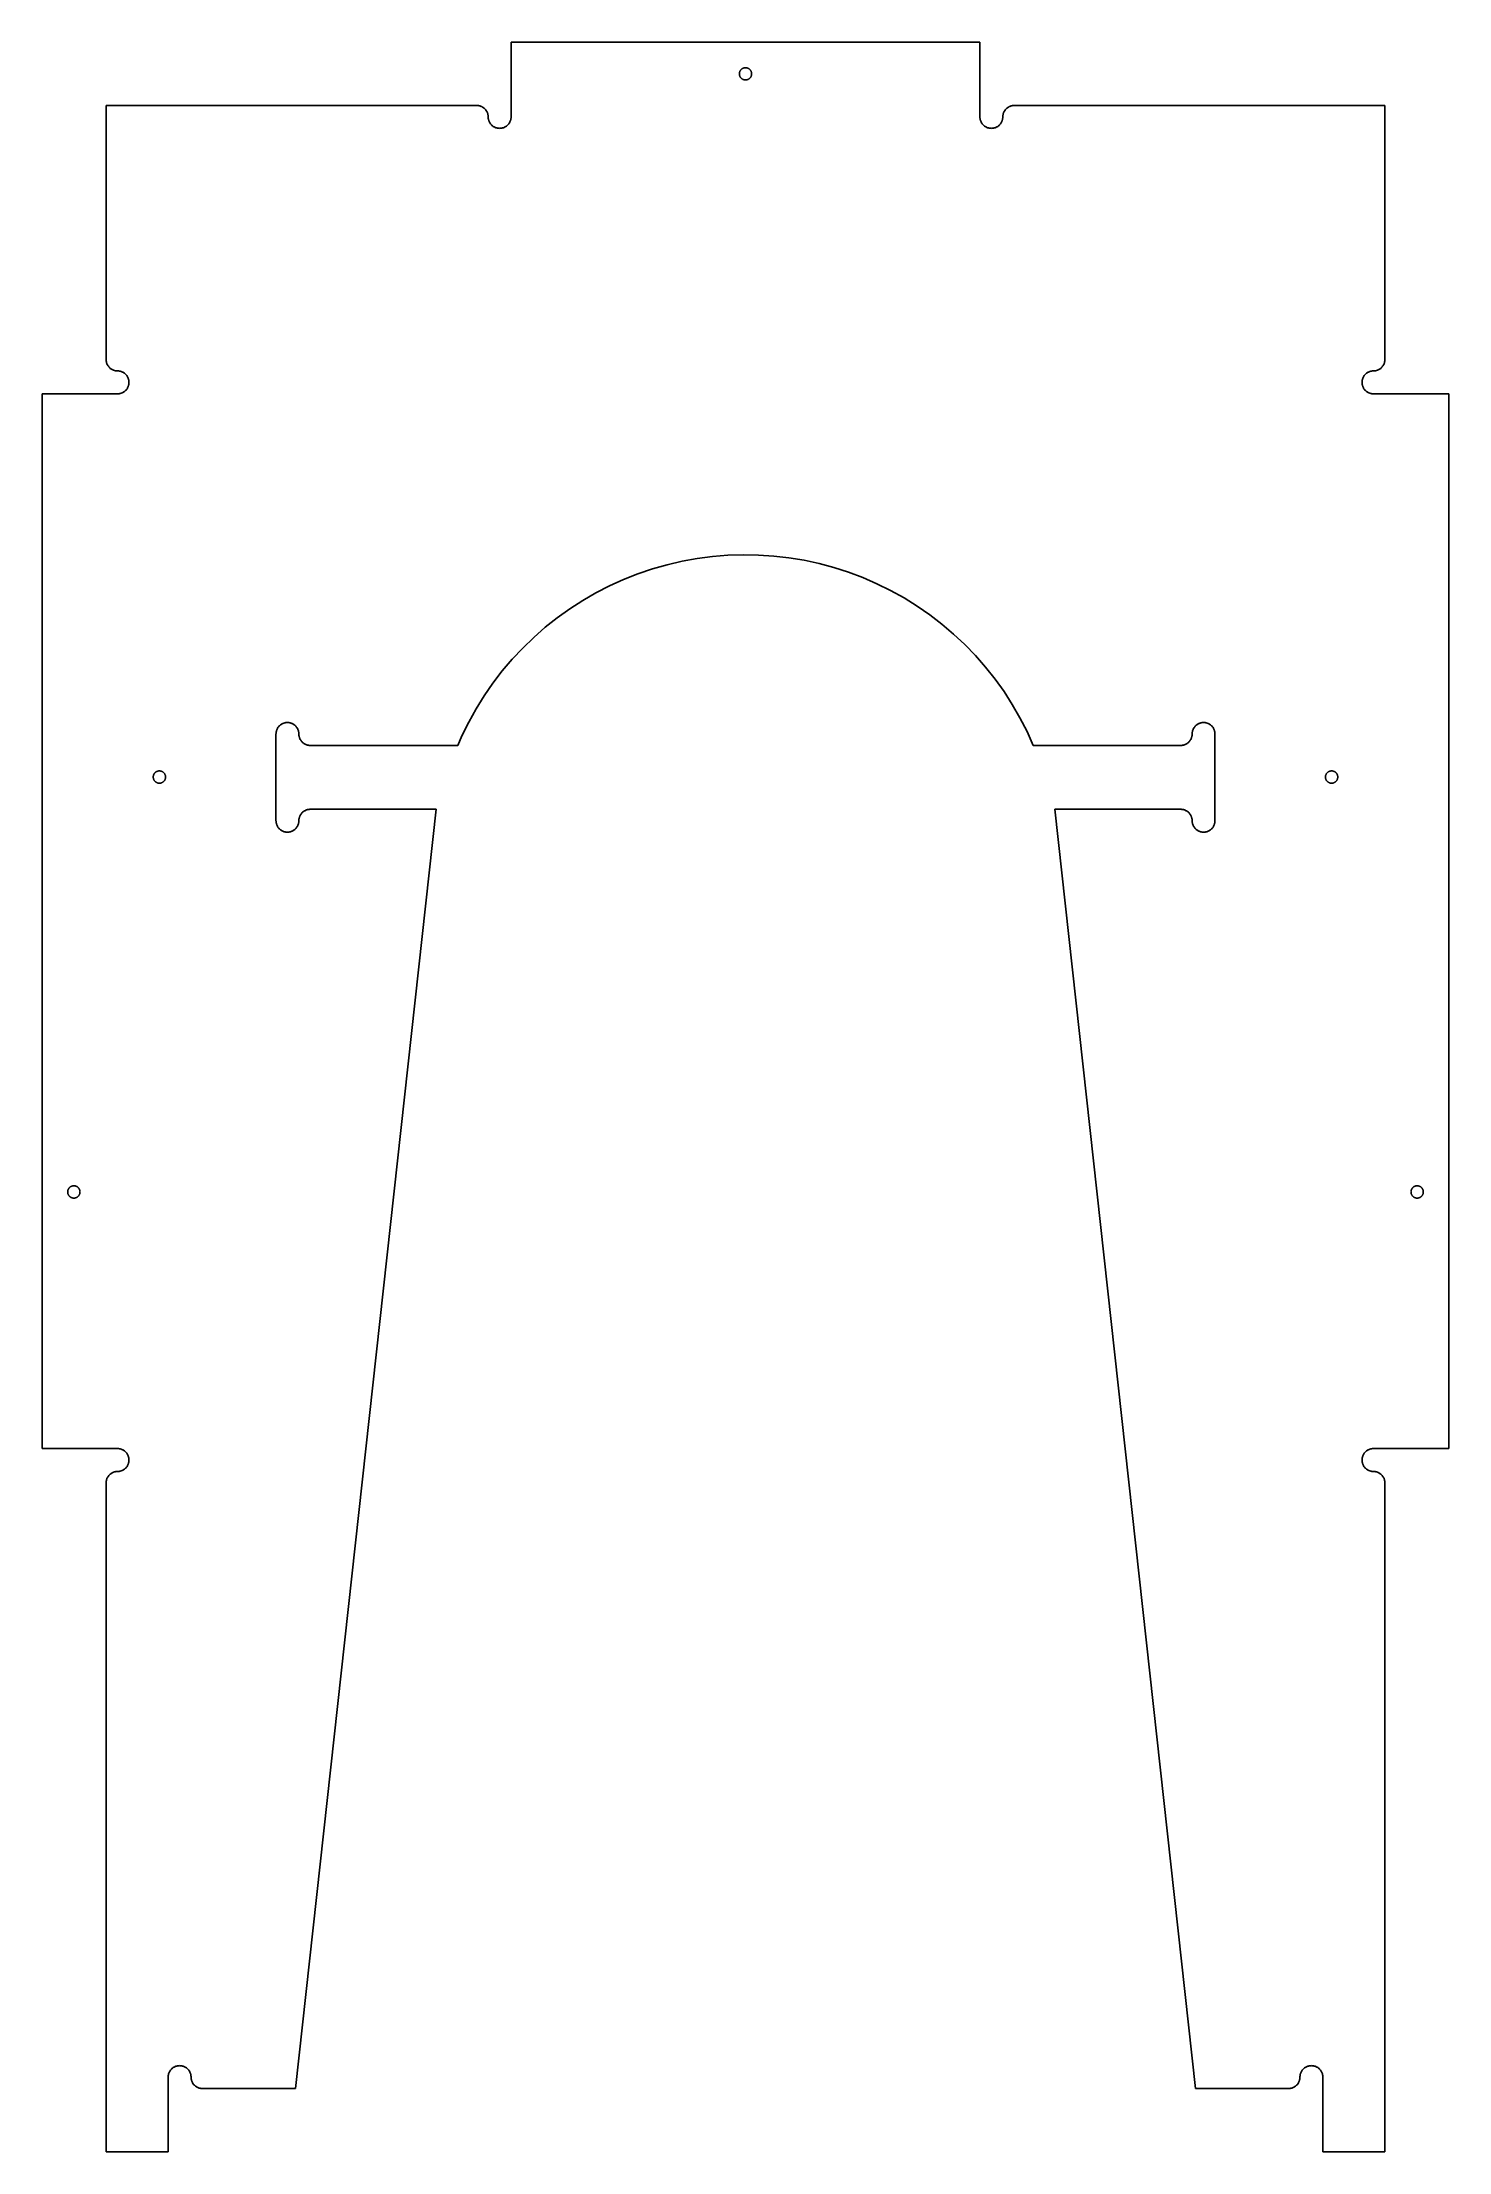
# Model space of a CAD drawing. Header units: metres. Extents: x 0 to 400, y 0 to 600.
import ezdxf

# ---------------------------------------------------------------- set-up
doc = ezdxf.new("R2010")
doc.units = ezdxf.units.M

msp = doc.modelspace()

# ---------------------------------------------------------------- linework, layer by layer
for p, q in [((266.667, 600), (133.333, 600)), ((133.333, 600), (133.333, 578.75)), ((266.667, 578.75), (266.667, 600)), ((198.25, 591), (198.252, 591.086)), ((198.252, 590.914), (198.25, 591)), ((198.252, 591.086), (198.258, 591.172)), ((198.258, 590.828), (198.252, 590.914)), ((198.258, 591.172), (198.269, 591.257)), ((198.269, 590.743), (198.258, 590.828)), ((198.269, 591.257), (198.284, 591.341)), ((198.284, 590.659), (198.269, 590.743)), ((198.284, 591.341), (198.302, 591.425)), ((198.302, 590.575), (198.284, 590.659)), ((198.302, 591.425), (198.325, 591.508)), ((198.325, 590.492), (198.302, 590.575)), ((198.325, 591.508), (198.352, 591.59)), ((198.352, 590.41), (198.325, 590.492)), ((198.352, 591.59), (198.383, 591.67)), ((198.383, 590.33), (198.352, 590.41)), ((198.383, 591.67), (198.418, 591.748)), ((198.418, 590.252), (198.383, 590.33)), ((198.418, 591.748), (198.457, 591.825)), ((198.457, 590.175), (198.418, 590.252)), ((198.457, 591.825), (198.499, 591.9)), ((198.499, 590.1), (198.457, 590.175)), ((198.499, 591.9), (198.545, 591.972)), ((198.545, 590.028), (198.499, 590.1)), ((198.545, 591.972), (198.594, 592.042)), ((198.594, 589.958), (198.545, 590.028)), ((198.594, 592.042), (198.647, 592.11)), ((198.647, 589.89), (198.594, 589.958)), ((198.647, 592.11), (198.703, 592.175)), ((198.703, 589.825), (198.647, 589.89)), ((198.703, 592.175), (198.763, 592.237)), ((198.763, 589.763), (198.703, 589.825)), ((198.763, 592.237), (198.825, 592.297)), ((198.825, 589.703), (198.763, 589.763)), ((198.825, 592.297), (198.89, 592.353)), ((198.89, 589.647), (198.825, 589.703)), ((198.89, 592.353), (198.958, 592.406)), ((198.958, 589.594), (198.89, 589.647)), ((198.958, 592.406), (199.028, 592.455)), ((199.028, 589.545), (198.958, 589.594)), ((199.028, 592.455), (199.1, 592.501)), ((199.1, 589.499), (199.028, 589.545)), ((199.1, 592.501), (199.175, 592.543)), ((199.175, 589.457), (199.1, 589.499)), ((199.175, 592.543), (199.252, 592.582)), ((199.252, 589.418), (199.175, 589.457)), ((199.252, 592.582), (199.33, 592.617)), ((199.33, 589.383), (199.252, 589.418)), ((199.33, 592.617), (199.41, 592.648)), ((199.41, 589.352), (199.33, 589.383)), ((199.41, 592.648), (199.492, 592.675)), ((199.492, 589.325), (199.41, 589.352)), ((199.492, 592.675), (199.575, 592.698)), ((199.575, 589.302), (199.492, 589.325)), ((199.575, 592.698), (199.659, 592.716)), ((199.659, 589.284), (199.575, 589.302)), ((199.659, 592.716), (199.743, 592.731)), ((199.743, 589.269), (199.659, 589.284)), ((199.743, 592.731), (199.828, 592.742)), ((199.828, 589.258), (199.743, 589.269)), ((199.828, 592.742), (199.914, 592.748)), ((199.914, 589.252), (199.828, 589.258)), ((199.914, 592.748), (200, 592.75)), ((200, 589.25), (199.914, 589.252)), ((200, 592.75), (200.086, 592.748)), ((200.086, 589.252), (200, 589.25)), ((200.086, 592.748), (200.172, 592.742)), ((200.172, 589.258), (200.086, 589.252)), ((200.172, 592.742), (200.257, 592.731)), ((200.257, 589.269), (200.172, 589.258)), ((200.257, 592.731), (200.341, 592.716)), ((200.341, 589.284), (200.257, 589.269)), ((200.341, 592.716), (200.425, 592.698)), ((200.425, 589.302), (200.341, 589.284)), ((200.425, 592.698), (200.508, 592.675)), ((200.508, 589.325), (200.425, 589.302)), ((200.508, 592.675), (200.59, 592.648)), ((200.59, 589.352), (200.508, 589.325)), ((200.59, 592.648), (200.67, 592.617)), ((200.67, 589.383), (200.59, 589.352)), ((200.67, 592.617), (200.748, 592.582)), ((200.748, 589.418), (200.67, 589.383)), ((200.748, 592.582), (200.825, 592.543)), ((200.825, 589.457), (200.748, 589.418)), ((200.825, 592.543), (200.9, 592.501)), ((200.9, 589.499), (200.825, 589.457)), ((200.9, 592.501), (200.972, 592.455)), ((200.972, 589.545), (200.9, 589.499)), ((200.972, 592.455), (201.042, 592.406)), ((201.042, 589.594), (200.972, 589.545)), ((201.042, 592.406), (201.11, 592.353)), ((201.11, 589.647), (201.042, 589.594)), ((201.11, 592.353), (201.175, 592.297)), ((201.175, 589.703), (201.11, 589.647)), ((201.175, 592.297), (201.237, 592.237)), ((201.237, 589.763), (201.175, 589.703)), ((201.237, 592.237), (201.297, 592.175)), ((201.297, 589.825), (201.237, 589.763)), ((201.297, 592.175), (201.353, 592.11)), ((201.353, 589.89), (201.297, 589.825)), ((201.353, 592.11), (201.406, 592.042)), ((201.406, 589.958), (201.353, 589.89)), ((201.406, 592.042), (201.455, 591.972)), ((201.455, 590.028), (201.406, 589.958)), ((201.455, 591.972), (201.501, 591.9)), ((201.501, 590.1), (201.455, 590.028)), ((201.501, 591.9), (201.543, 591.825)), ((201.543, 590.175), (201.501, 590.1)), ((201.543, 591.825), (201.582, 591.748)), ((201.582, 590.252), (201.543, 590.175)), ((201.582, 591.748), (201.617, 591.67)), ((201.617, 590.33), (201.582, 590.252)), ((201.617, 591.67), (201.648, 591.59)), ((201.648, 590.41), (201.617, 590.33)), ((201.648, 591.59), (201.675, 591.508)), ((201.675, 590.492), (201.648, 590.41)), ((201.675, 591.508), (201.698, 591.425)), ((201.698, 590.575), (201.675, 590.492)), ((201.698, 591.425), (201.716, 591.341)), ((201.716, 590.659), (201.698, 590.575)), ((201.716, 591.341), (201.731, 591.257)), ((201.731, 590.743), (201.716, 590.659)), ((201.731, 591.257), (201.742, 591.172)), ((201.742, 590.828), (201.731, 590.743)), ((201.742, 591.172), (201.748, 591.086)), ((201.748, 590.914), (201.742, 590.828)), ((201.748, 591.086), (201.75, 591)), ((201.75, 591), (201.748, 590.914)), ((123.583, 582), (18.18, 582)), ((18.18, 582), (18.18, 509.75)), ((123.743, 581.996), (123.583, 582)), ((276.417, 582), (276.257, 581.996)), ((381.82, 582), (276.417, 582)), ((381.82, 509.75), (381.82, 582)), ((123.902, 581.984), (123.743, 581.996)), ((124.06, 581.965), (123.902, 581.984)), ((124.217, 581.938), (124.06, 581.965)), ((124.373, 581.903), (124.217, 581.938)), ((124.527, 581.86), (124.373, 581.903)), ((124.678, 581.81), (124.527, 581.86)), ((124.827, 581.753), (124.678, 581.81)), ((124.973, 581.688), (124.827, 581.753)), ((125.115, 581.616), (124.973, 581.688)), ((125.254, 581.538), (125.115, 581.616)), ((125.389, 581.452), (125.254, 581.538)), ((125.519, 581.36), (125.389, 581.452)), ((125.645, 581.262), (125.519, 581.36)), ((125.766, 581.158), (125.645, 581.262)), ((125.881, 581.048), (125.766, 581.158)), ((125.991, 580.933), (125.881, 581.048)), ((126.096, 580.812), (125.991, 580.933)), ((126.194, 580.686), (126.096, 580.812)), ((126.286, 580.556), (126.194, 580.686)), ((126.371, 580.421), (126.286, 580.556)), ((126.45, 580.282), (126.371, 580.421)), ((126.521, 580.14), (126.45, 580.282)), ((126.586, 579.994), (126.521, 580.14)), ((126.643, 579.845), (126.586, 579.994)), ((126.693, 579.693), (126.643, 579.845)), ((126.736, 579.54), (126.693, 579.693)), ((126.771, 579.384), (126.736, 579.54)), ((126.798, 579.227), (126.771, 579.384)), ((126.818, 579.069), (126.798, 579.227)), ((126.829, 578.909), (126.818, 579.069)), ((126.837, 578.591), (126.829, 578.909)), ((126.849, 578.431), (126.837, 578.591)), ((126.868, 578.273), (126.849, 578.431)), ((126.896, 578.116), (126.868, 578.273)), ((126.931, 577.96), (126.896, 578.116)), ((126.973, 577.807), (126.931, 577.96)), ((127.023, 577.655), (126.973, 577.807)), ((127.081, 577.506), (127.023, 577.655)), ((127.145, 577.36), (127.081, 577.506)), ((127.217, 577.218), (127.145, 577.36)), ((127.296, 577.079), (127.217, 577.218)), ((127.381, 576.944), (127.296, 577.079)), ((127.473, 576.814), (127.381, 576.944)), ((127.571, 576.688), (127.473, 576.814)), ((127.675, 576.567), (127.571, 576.688)), ((127.785, 576.452), (127.675, 576.567)), ((127.901, 576.342), (127.785, 576.452)), ((128.022, 576.238), (127.901, 576.342)), ((128.147, 576.14), (128.022, 576.238)), ((128.278, 576.048), (128.147, 576.14)), ((128.412, 575.962), (128.278, 576.048)), ((131.889, 576.048), (131.754, 575.962)), ((132.019, 576.14), (131.889, 576.048)), ((132.145, 576.238), (132.019, 576.14)), ((132.266, 576.342), (132.145, 576.238)), ((132.381, 576.452), (132.266, 576.342)), ((132.491, 576.567), (132.381, 576.452)), ((132.596, 576.688), (132.491, 576.567)), ((132.694, 576.814), (132.596, 576.688)), ((132.786, 576.944), (132.694, 576.814)), ((132.871, 577.079), (132.786, 576.944)), ((132.95, 577.218), (132.871, 577.079)), ((133.021, 577.36), (132.95, 577.218)), ((133.086, 577.506), (133.021, 577.36)), ((133.143, 577.655), (133.086, 577.506)), ((133.193, 577.807), (133.143, 577.655)), ((133.236, 577.96), (133.193, 577.807)), ((133.271, 578.116), (133.236, 577.96)), ((133.298, 578.273), (133.271, 578.116)), ((133.318, 578.431), (133.298, 578.273)), ((133.329, 578.591), (133.318, 578.431)), ((133.333, 578.75), (133.329, 578.591)), ((266.671, 578.591), (266.667, 578.75)), ((266.682, 578.431), (266.671, 578.591)), ((266.702, 578.273), (266.682, 578.431)), ((266.729, 578.116), (266.702, 578.273)), ((266.764, 577.96), (266.729, 578.116)), ((266.807, 577.807), (266.764, 577.96)), ((266.857, 577.655), (266.807, 577.807)), ((266.914, 577.506), (266.857, 577.655)), ((266.979, 577.36), (266.914, 577.506)), ((267.05, 577.218), (266.979, 577.36)), ((267.129, 577.079), (267.05, 577.218)), ((267.214, 576.944), (267.129, 577.079)), ((267.306, 576.814), (267.214, 576.944)), ((267.404, 576.688), (267.306, 576.814)), ((267.509, 576.567), (267.404, 576.688)), ((267.619, 576.452), (267.509, 576.567)), ((267.734, 576.342), (267.619, 576.452)), ((267.855, 576.238), (267.734, 576.342)), ((267.981, 576.14), (267.855, 576.238)), ((268.111, 576.048), (267.981, 576.14)), ((268.246, 575.962), (268.111, 576.048)), ((271.722, 576.048), (271.587, 575.962)), ((271.853, 576.14), (271.722, 576.048)), ((271.978, 576.238), (271.853, 576.14)), ((272.099, 576.342), (271.978, 576.238)), ((272.215, 576.452), (272.099, 576.342)), ((272.325, 576.567), (272.215, 576.452)), ((272.429, 576.688), (272.325, 576.567)), ((272.527, 576.814), (272.429, 576.688)), ((272.619, 576.944), (272.527, 576.814)), ((272.704, 577.079), (272.619, 576.944)), ((272.783, 577.218), (272.704, 577.079)), ((272.855, 577.36), (272.783, 577.218)), ((272.919, 577.506), (272.855, 577.36)), ((272.977, 577.655), (272.919, 577.506)), ((273.027, 577.807), (272.977, 577.655)), ((273.069, 577.96), (273.027, 577.807)), ((273.104, 578.116), (273.069, 577.96)), ((273.131, 578.273), (273.104, 578.116)), ((273.151, 578.431), (273.131, 578.273)), ((273.163, 578.591), (273.151, 578.431)), ((273.171, 578.909), (273.163, 578.591)), ((273.182, 579.069), (273.171, 578.909)), ((273.202, 579.227), (273.182, 579.069)), ((273.229, 579.384), (273.202, 579.227)), ((273.264, 579.54), (273.229, 579.384)), ((273.307, 579.693), (273.264, 579.54)), ((273.357, 579.845), (273.307, 579.693)), ((273.414, 579.994), (273.357, 579.845)), ((273.479, 580.14), (273.414, 579.994)), ((273.55, 580.282), (273.479, 580.14)), ((273.629, 580.421), (273.55, 580.282)), ((273.714, 580.556), (273.629, 580.421)), ((273.806, 580.686), (273.714, 580.556)), ((273.904, 580.812), (273.806, 580.686)), ((274.009, 580.933), (273.904, 580.812)), ((274.119, 581.048), (274.009, 580.933)), ((274.234, 581.158), (274.119, 581.048)), ((274.355, 581.262), (274.234, 581.158)), ((274.481, 581.36), (274.355, 581.262)), ((274.611, 581.452), (274.481, 581.36)), ((274.746, 581.538), (274.611, 581.452)), ((274.885, 581.616), (274.746, 581.538)), ((275.027, 581.688), (274.885, 581.616)), ((275.173, 581.753), (275.027, 581.688)), ((275.322, 581.81), (275.173, 581.753)), ((275.473, 581.86), (275.322, 581.81)), ((275.627, 581.903), (275.473, 581.86)), ((275.783, 581.938), (275.627, 581.903)), ((275.94, 581.965), (275.783, 581.938)), ((276.098, 581.984), (275.94, 581.965)), ((276.257, 581.996), (276.098, 581.984)), ((128.551, 575.884), (128.412, 575.962)), ((128.694, 575.812), (128.551, 575.884)), ((128.84, 575.747), (128.694, 575.812)), ((128.988, 575.69), (128.84, 575.747)), ((129.14, 575.64), (128.988, 575.69)), ((129.294, 575.597), (129.14, 575.64)), ((129.449, 575.562), (129.294, 575.597)), ((129.606, 575.535), (129.449, 575.562)), ((129.765, 575.516), (129.606, 575.535)), ((129.924, 575.504), (129.765, 575.516)), ((130.083, 575.5), (129.924, 575.504)), ((130.243, 575.504), (130.083, 575.5)), ((130.402, 575.516), (130.243, 575.504)), ((130.56, 575.535), (130.402, 575.516)), ((130.717, 575.562), (130.56, 575.535)), ((130.873, 575.597), (130.717, 575.562)), ((131.027, 575.64), (130.873, 575.597)), ((131.178, 575.69), (131.027, 575.64)), ((131.327, 575.747), (131.178, 575.69)), ((131.473, 575.812), (131.327, 575.747)), ((131.615, 575.884), (131.473, 575.812)), ((131.754, 575.962), (131.615, 575.884)), ((268.385, 575.884), (268.246, 575.962)), ((268.527, 575.812), (268.385, 575.884)), ((268.673, 575.747), (268.527, 575.812)), ((268.822, 575.69), (268.673, 575.747)), ((268.973, 575.64), (268.822, 575.69)), ((269.127, 575.597), (268.973, 575.64)), ((269.283, 575.562), (269.127, 575.597)), ((269.44, 575.535), (269.283, 575.562)), ((269.598, 575.516), (269.44, 575.535)), ((269.757, 575.504), (269.598, 575.516)), ((269.917, 575.5), (269.757, 575.504)), ((270.076, 575.504), (269.917, 575.5)), ((270.235, 575.516), (270.076, 575.504)), ((270.394, 575.535), (270.235, 575.516)), ((270.551, 575.562), (270.394, 575.535)), ((270.706, 575.597), (270.551, 575.562)), ((270.86, 575.64), (270.706, 575.597)), ((271.012, 575.69), (270.86, 575.64)), ((271.16, 575.747), (271.012, 575.69)), ((271.306, 575.812), (271.16, 575.747)), ((271.449, 575.884), (271.306, 575.812)), ((271.587, 575.962), (271.449, 575.884)), ((18.18, 509.75), (18.1839, 509.591)), ((18.1839, 509.591), (18.1956, 509.431)), ((18.1956, 509.431), (18.2152, 509.273)), ((18.2152, 509.273), (18.2424, 509.116)), ((18.2424, 509.116), (18.2774, 508.96)), ((18.2774, 508.96), (18.3199, 508.807)), ((18.3199, 508.807), (18.37, 508.655)), ((18.37, 508.655), (18.4274, 508.506)), ((18.4274, 508.506), (18.492, 508.36)), ((18.492, 508.36), (18.5638, 508.218)), ((18.5638, 508.218), (18.6424, 508.079)), ((18.6424, 508.079), (18.7277, 507.944)), ((18.7277, 507.944), (18.8196, 507.814)), ((18.8196, 507.814), (18.9177, 507.688)), ((18.9177, 507.688), (19.0219, 507.567)), ((19.0219, 507.567), (19.1319, 507.452)), ((19.1319, 507.452), (19.2474, 507.342)), ((19.2474, 507.342), (19.3682, 507.238)), ((19.3682, 507.238), (19.494, 507.14)), ((19.494, 507.14), (19.6244, 507.048)), ((19.6244, 507.048), (19.7592, 506.962)), ((19.7592, 506.962), (19.8979, 506.884)), ((19.8979, 506.884), (20.0404, 506.812)), ((20.0404, 506.812), (20.1863, 506.747)), ((20.1863, 506.747), (20.3351, 506.69)), ((20.3351, 506.69), (20.4866, 506.64)), ((20.4866, 506.64), (20.6403, 506.597)), ((20.6403, 506.597), (20.7959, 506.562)), ((20.7959, 506.562), (20.9531, 506.535)), ((20.9531, 506.535), (21.1114, 506.516)), ((21.1114, 506.516), (21.2705, 506.504)), ((21.2705, 506.504), (21.5895, 506.496)), ((21.5895, 506.496), (21.7486, 506.484)), ((21.7486, 506.484), (21.9069, 506.465)), ((21.9069, 506.465), (22.064, 506.438)), ((22.064, 506.438), (22.2197, 506.403)), ((22.2197, 506.403), (22.3734, 506.36)), ((22.3734, 506.36), (22.5249, 506.31)), ((22.5249, 506.31), (22.6737, 506.253)), ((22.6737, 506.253), (22.8195, 506.188)), ((22.8195, 506.188), (22.962, 506.116)), ((22.962, 506.116), (23.1008, 506.038)), ((23.1008, 506.038), (23.2356, 505.952)), ((23.2356, 505.952), (23.366, 505.86)), ((23.366, 505.86), (23.4918, 505.762)), ((23.4918, 505.762), (23.6126, 505.658)), ((23.6126, 505.658), (23.7281, 505.548)), ((23.7281, 505.548), (23.8381, 505.433)), ((23.8381, 505.433), (23.9423, 505.312)), ((23.9423, 505.312), (24.0404, 505.186)), ((24.0404, 505.186), (24.1323, 505.056)), ((24.1323, 505.056), (24.2176, 504.921)), ((24.2176, 504.921), (24.2962, 504.782)), ((24.2962, 504.782), (24.368, 504.64)), ((24.368, 504.64), (24.4326, 504.494)), ((24.4326, 504.494), (24.49, 504.345)), ((24.49, 504.345), (24.5401, 504.193)), ((24.5401, 504.193), (24.5826, 504.04)), ((24.5826, 504.04), (24.6175, 503.884)), ((375.382, 503.884), (375.417, 504.04)), ((375.417, 504.04), (375.46, 504.193)), ((375.46, 504.193), (375.51, 504.345)), ((375.51, 504.345), (375.567, 504.494)), ((375.567, 504.494), (375.632, 504.64)), ((375.632, 504.64), (375.704, 504.782)), ((375.704, 504.782), (375.782, 504.921)), ((375.782, 504.921), (375.868, 505.056)), ((375.868, 505.056), (375.96, 505.186)), ((375.96, 505.186), (376.058, 505.312)), ((376.058, 505.312), (376.162, 505.433)), ((376.162, 505.433), (376.272, 505.548)), ((376.272, 505.548), (376.387, 505.658)), ((376.387, 505.658), (376.508, 505.762)), ((376.508, 505.762), (376.634, 505.86)), ((376.634, 505.86), (376.764, 505.952)), ((376.764, 505.952), (376.899, 506.038)), ((376.899, 506.038), (377.038, 506.116)), ((377.038, 506.116), (377.18, 506.188)), ((377.18, 506.188), (377.326, 506.253)), ((377.326, 506.253), (377.475, 506.31)), ((377.475, 506.31), (377.627, 506.36)), ((377.627, 506.36), (377.78, 506.403)), ((377.78, 506.403), (377.936, 506.438)), ((377.936, 506.438), (378.093, 506.465)), ((378.093, 506.465), (378.251, 506.484)), ((378.251, 506.484), (378.411, 506.496)), ((378.411, 506.496), (378.729, 506.504)), ((378.729, 506.504), (378.889, 506.516)), ((378.889, 506.516), (379.047, 506.535)), ((379.047, 506.535), (379.204, 506.562)), ((379.204, 506.562), (379.36, 506.597)), ((379.36, 506.597), (379.513, 506.64)), ((379.513, 506.64), (379.665, 506.69)), ((379.665, 506.69), (379.814, 506.747)), ((379.814, 506.747), (379.96, 506.812)), ((379.96, 506.812), (380.102, 506.884)), ((380.102, 506.884), (380.241, 506.962)), ((380.241, 506.962), (380.376, 507.048)), ((380.376, 507.048), (380.506, 507.14)), ((380.506, 507.14), (380.632, 507.238)), ((380.632, 507.238), (380.753, 507.342)), ((380.753, 507.342), (380.868, 507.452)), ((380.868, 507.452), (380.978, 507.567)), ((380.978, 507.567), (381.082, 507.688)), ((381.082, 507.688), (381.18, 507.814)), ((381.18, 507.814), (381.272, 507.944)), ((381.272, 507.944), (381.358, 508.079)), ((381.358, 508.079), (381.436, 508.218)), ((381.436, 508.218), (381.508, 508.36)), ((381.508, 508.36), (381.573, 508.506)), ((381.573, 508.506), (381.63, 508.655)), ((381.63, 508.655), (381.68, 508.807)), ((381.68, 508.807), (381.723, 508.96)), ((381.723, 508.96), (381.758, 509.116)), ((381.758, 509.116), (381.785, 509.273)), ((381.785, 509.273), (381.804, 509.431)), ((381.804, 509.431), (381.816, 509.591)), ((381.816, 509.591), (381.82, 509.75)), ((21.43, 500), (0, 500)), ((0, 500), (0, 200)), ((21.5895, 500.004), (21.43, 500)), ((21.7486, 500.016), (21.5895, 500.004)), ((21.9069, 500.035), (21.7486, 500.016)), ((22.064, 500.062), (21.9069, 500.035)), ((22.2197, 500.097), (22.064, 500.062)), ((22.3734, 500.14), (22.2197, 500.097)), ((22.5249, 500.19), (22.3734, 500.14)), ((22.6737, 500.247), (22.5249, 500.19)), ((22.8195, 500.312), (22.6737, 500.247)), ((22.962, 500.384), (22.8195, 500.312)), ((23.1008, 500.462), (22.962, 500.384)), ((23.2356, 500.548), (23.1008, 500.462)), ((23.366, 500.64), (23.2356, 500.548)), ((23.4918, 500.738), (23.366, 500.64)), ((23.6126, 500.842), (23.4918, 500.738)), ((23.7281, 500.952), (23.6126, 500.842)), ((23.8381, 501.067), (23.7281, 500.952)), ((23.9423, 501.188), (23.8381, 501.067)), ((24.0404, 501.314), (23.9423, 501.188)), ((24.1323, 501.444), (24.0404, 501.314)), ((24.2176, 501.579), (24.1323, 501.444)), ((24.2962, 501.718), (24.2176, 501.579)), ((24.368, 501.86), (24.2962, 501.718)), ((24.4326, 502.006), (24.368, 501.86)), ((24.49, 502.155), (24.4326, 502.006)), ((24.5401, 502.307), (24.49, 502.155)), ((24.5826, 502.46), (24.5401, 502.307)), ((24.6175, 502.616), (24.5826, 502.46)), ((24.6175, 503.884), (24.6448, 503.727)), ((24.6448, 502.773), (24.6175, 502.616)), ((24.6448, 503.727), (24.6643, 503.569)), ((24.6643, 502.931), (24.6448, 502.773)), ((24.6643, 503.569), (24.6761, 503.409)), ((24.6761, 503.091), (24.6643, 502.931)), ((24.6761, 503.409), (24.68, 503.25)), ((24.68, 503.25), (24.6761, 503.091)), ((375.32, 503.25), (375.324, 503.409)), ((375.324, 503.091), (375.32, 503.25)), ((375.324, 503.409), (375.336, 503.569)), ((375.336, 502.931), (375.324, 503.091)), ((375.336, 503.569), (375.355, 503.727)), ((375.355, 502.773), (375.336, 502.931)), ((375.355, 503.727), (375.382, 503.884)), ((375.382, 502.616), (375.355, 502.773)), ((375.417, 502.46), (375.382, 502.616)), ((375.46, 502.307), (375.417, 502.46)), ((375.51, 502.155), (375.46, 502.307)), ((375.567, 502.006), (375.51, 502.155)), ((375.632, 501.86), (375.567, 502.006)), ((375.704, 501.718), (375.632, 501.86)), ((375.782, 501.579), (375.704, 501.718)), ((375.868, 501.444), (375.782, 501.579)), ((375.96, 501.314), (375.868, 501.444)), ((376.058, 501.188), (375.96, 501.314)), ((376.162, 501.067), (376.058, 501.188)), ((376.272, 500.952), (376.162, 501.067)), ((376.387, 500.842), (376.272, 500.952)), ((376.508, 500.738), (376.387, 500.842)), ((376.634, 500.64), (376.508, 500.738)), ((376.764, 500.548), (376.634, 500.64)), ((376.899, 500.462), (376.764, 500.548)), ((377.038, 500.384), (376.899, 500.462)), ((377.18, 500.312), (377.038, 500.384)), ((377.326, 500.247), (377.18, 500.312)), ((377.475, 500.19), (377.326, 500.247)), ((377.627, 500.14), (377.475, 500.19)), ((377.78, 500.097), (377.627, 500.14)), ((377.936, 500.062), (377.78, 500.097)), ((378.093, 500.035), (377.936, 500.062)), ((378.251, 500.016), (378.093, 500.035)), ((378.411, 500.004), (378.251, 500.016)), ((378.57, 500), (378.411, 500.004)), ((400, 500), (378.57, 500)), ((400, 200), (400, 500)), ((169.391, 448.786), (173.523, 450.187)), ((173.523, 450.187), (177.718, 451.384)), ((177.718, 451.384), (181.968, 452.374)), ((181.968, 452.374), (186.26, 453.154)), ((186.26, 453.154), (190.586, 453.722)), ((190.586, 453.722), (194.934, 454.078)), ((194.934, 454.078), (199.295, 454.219)), ((199.295, 454.219), (203.657, 454.147)), ((203.657, 454.147), (208.011, 453.861)), ((208.011, 453.861), (212.345, 453.361)), ((212.345, 453.361), (216.649, 452.649)), ((216.649, 452.649), (220.914, 451.727)), ((220.914, 451.727), (225.128, 450.597)), ((225.128, 450.597), (229.281, 449.261)), ((157.478, 443.391), (161.359, 445.384)), ((161.359, 445.384), (165.333, 447.184)), ((165.333, 447.184), (169.391, 448.786)), ((229.281, 449.261), (233.364, 447.723)), ((233.364, 447.723), (237.366, 445.987)), ((237.366, 445.987), (241.279, 444.056)), ((241.279, 444.056), (245.092, 441.936)), ((146.484, 436.307), (150.031, 438.848)), ((150.031, 438.848), (153.699, 441.211)), ((153.699, 441.211), (157.478, 443.391)), ((245.092, 441.936), (248.796, 439.631)), ((248.796, 439.631), (252.383, 437.147)), ((139.785, 430.72), (143.066, 433.596)), ((143.066, 433.596), (146.484, 436.307)), ((252.383, 437.147), (255.844, 434.491)), ((255.844, 434.491), (259.17, 431.667)), ((133.666, 424.503), (136.649, 427.687)), ((136.649, 427.687), (139.785, 430.72)), ((259.17, 431.667), (262.353, 428.684)), ((262.353, 428.684), (265.387, 425.548)), ((128.186, 417.716), (130.843, 421.177)), ((130.843, 421.177), (133.666, 424.503)), ((265.387, 425.548), (268.263, 422.267)), ((268.263, 422.267), (270.974, 418.849)), ((123.397, 410.425), (125.702, 414.13)), ((125.702, 414.13), (128.186, 417.716)), ((270.974, 418.849), (273.514, 415.302)), ((273.514, 415.302), (275.878, 411.635)), ((121.277, 406.612), (123.397, 410.425)), ((275.878, 411.635), (278.058, 407.856)), ((66.4867, 403.25), (66.4906, 403.409)), ((66.4867, 378.57), (66.4867, 403.25)), ((66.4906, 403.409), (66.5023, 403.569)), ((66.5023, 403.569), (66.5218, 403.727)), ((66.5218, 403.727), (66.5491, 403.884)), ((66.5491, 403.884), (66.5841, 404.04)), ((66.5841, 404.04), (66.6266, 404.193)), ((66.6266, 404.193), (66.6766, 404.345)), ((66.6766, 404.345), (66.7341, 404.494)), ((66.7341, 404.494), (66.7987, 404.64)), ((66.7987, 404.64), (66.8704, 404.782)), ((66.8704, 404.782), (66.949, 404.921)), ((66.949, 404.921), (67.0344, 405.056)), ((67.0344, 405.056), (67.1262, 405.186)), ((67.1262, 405.186), (67.2244, 405.312)), ((67.2244, 405.312), (67.3286, 405.433)), ((67.3286, 405.433), (67.4386, 405.548)), ((67.4386, 405.548), (67.5541, 405.658)), ((67.5541, 405.658), (67.6749, 405.762)), ((67.6749, 405.762), (67.8006, 405.86)), ((67.8006, 405.86), (67.9311, 405.952)), ((67.9311, 405.952), (68.0658, 406.038)), ((68.0658, 406.038), (68.2046, 406.116)), ((68.2046, 406.116), (68.3471, 406.188)), ((68.3471, 406.188), (68.4929, 406.253)), ((68.4929, 406.253), (68.6418, 406.31)), ((68.6418, 406.31), (68.7932, 406.36)), ((68.7932, 406.36), (68.947, 406.403)), ((68.947, 406.403), (69.1026, 406.438)), ((69.1026, 406.438), (69.2598, 406.465)), ((69.2598, 406.465), (69.4181, 406.484)), ((69.4181, 406.484), (69.5772, 406.496)), ((69.5772, 406.496), (69.7367, 406.5)), ((69.7367, 406.5), (69.8961, 406.496)), ((69.8961, 406.496), (70.0552, 406.484)), ((70.0552, 406.484), (70.2135, 406.465)), ((70.2135, 406.465), (70.3707, 406.438)), ((70.3707, 406.438), (70.5264, 406.403)), ((70.5264, 406.403), (70.6801, 406.36)), ((70.6801, 406.36), (70.8316, 406.31)), ((70.8316, 406.31), (70.9804, 406.253)), ((70.9804, 406.253), (71.1262, 406.188)), ((71.1262, 406.188), (71.2687, 406.116)), ((71.2687, 406.116), (71.4075, 406.038)), ((71.4075, 406.038), (71.5423, 405.952)), ((71.5423, 405.952), (71.6727, 405.86)), ((71.6727, 405.86), (71.7984, 405.762)), ((71.7984, 405.762), (71.9192, 405.658)), ((71.9192, 405.658), (72.0348, 405.548)), ((72.0348, 405.548), (72.1447, 405.433)), ((72.1447, 405.433), (72.2489, 405.312)), ((72.2489, 405.312), (72.3471, 405.186)), ((72.3471, 405.186), (72.4389, 405.056)), ((72.4389, 405.056), (72.5243, 404.921)), ((72.5243, 404.921), (72.6029, 404.782)), ((72.6029, 404.782), (72.6746, 404.64)), ((72.6746, 404.64), (72.7393, 404.494)), ((72.7393, 404.494), (72.7967, 404.345)), ((72.7967, 404.345), (72.8467, 404.193)), ((72.8467, 404.193), (72.8893, 404.04)), ((72.8893, 404.04), (72.9242, 403.884)), ((72.9242, 403.884), (72.9515, 403.727)), ((72.9515, 403.727), (72.971, 403.569)), ((72.971, 403.569), (72.9827, 403.409)), ((72.9827, 403.409), (72.9906, 403.091)), ((72.9906, 403.091), (73.0023, 402.931)), ((73.0023, 402.931), (73.0218, 402.773)), ((73.0218, 402.773), (73.0491, 402.616)), ((73.0491, 402.616), (73.0841, 402.46)), ((73.0841, 402.46), (73.1266, 402.307)), ((73.1266, 402.307), (73.1766, 402.155)), ((73.1766, 402.155), (73.2341, 402.006)), ((73.2341, 402.006), (73.2987, 401.86)), ((118.15, 400), (119.346, 402.7)), ((119.346, 402.7), (121.277, 406.612)), ((278.058, 407.856), (280.051, 403.974)), ((280.051, 403.974), (281.85, 400)), ((326.701, 401.86), (326.766, 402.006)), ((326.766, 402.006), (326.823, 402.155)), ((326.823, 402.155), (326.873, 402.307)), ((326.873, 402.307), (326.916, 402.46)), ((326.916, 402.46), (326.951, 402.616)), ((326.951, 402.616), (326.978, 402.773)), ((326.978, 402.773), (326.998, 402.931)), ((326.998, 402.931), (327.009, 403.091)), ((327.009, 403.091), (327.017, 403.409)), ((327.017, 403.409), (327.029, 403.569)), ((327.029, 403.569), (327.049, 403.727)), ((327.049, 403.727), (327.076, 403.884)), ((327.076, 403.884), (327.111, 404.04)), ((327.111, 404.04), (327.153, 404.193)), ((327.153, 404.193), (327.203, 404.345)), ((327.203, 404.345), (327.261, 404.494)), ((327.261, 404.494), (327.325, 404.64)), ((327.325, 404.64), (327.397, 404.782)), ((327.397, 404.782), (327.476, 404.921)), ((327.476, 404.921), (327.561, 405.056)), ((327.561, 405.056), (327.653, 405.186)), ((327.653, 405.186), (327.751, 405.312)), ((327.751, 405.312), (327.855, 405.433)), ((327.855, 405.433), (327.965, 405.548)), ((327.965, 405.548), (328.081, 405.658)), ((328.081, 405.658), (328.202, 405.762)), ((328.202, 405.762), (328.327, 405.86)), ((328.327, 405.86), (328.458, 405.952)), ((328.458, 405.952), (328.592, 406.038)), ((328.592, 406.038), (328.731, 406.116)), ((328.731, 406.116), (328.874, 406.188)), ((328.874, 406.188), (329.02, 406.253)), ((329.02, 406.253), (329.168, 406.31)), ((329.168, 406.31), (329.32, 406.36)), ((329.32, 406.36), (329.474, 406.403)), ((329.474, 406.403), (329.629, 406.438)), ((329.629, 406.438), (329.786, 406.465)), ((329.786, 406.465), (329.945, 406.484)), ((329.945, 406.484), (330.104, 406.496)), ((330.104, 406.496), (330.263, 406.5)), ((330.263, 406.5), (330.423, 406.496)), ((330.423, 406.496), (330.582, 406.484)), ((330.582, 406.484), (330.74, 406.465)), ((330.74, 406.465), (330.897, 406.438)), ((330.897, 406.438), (331.053, 406.403)), ((331.053, 406.403), (331.207, 406.36)), ((331.207, 406.36), (331.358, 406.31)), ((331.358, 406.31), (331.507, 406.253)), ((331.507, 406.253), (331.653, 406.188)), ((331.653, 406.188), (331.795, 406.116)), ((331.795, 406.116), (331.934, 406.038)), ((331.934, 406.038), (332.069, 405.952)), ((332.069, 405.952), (332.199, 405.86)), ((332.199, 405.86), (332.325, 405.762)), ((332.325, 405.762), (332.446, 405.658)), ((332.446, 405.658), (332.561, 405.548)), ((332.561, 405.548), (332.671, 405.433)), ((332.671, 405.433), (332.776, 405.312)), ((332.776, 405.312), (332.874, 405.186)), ((332.874, 405.186), (332.966, 405.056)), ((332.966, 405.056), (333.051, 404.921)), ((333.051, 404.921), (333.13, 404.782)), ((333.13, 404.782), (333.201, 404.64)), ((333.201, 404.64), (333.266, 404.494)), ((333.266, 404.494), (333.323, 404.345)), ((333.323, 404.345), (333.373, 404.193)), ((333.373, 404.193), (333.416, 404.04)), ((333.416, 404.04), (333.451, 403.884)), ((333.451, 403.884), (333.478, 403.727)), ((333.478, 403.727), (333.498, 403.569)), ((333.498, 403.569), (333.509, 403.409)), ((333.509, 403.409), (333.513, 403.25)), ((333.513, 403.25), (333.513, 378.57)), ((73.2987, 401.86), (73.3704, 401.718)), ((73.3704, 401.718), (73.449, 401.579)), ((73.449, 401.579), (73.5344, 401.444)), ((73.5344, 401.444), (73.6262, 401.314)), ((73.6262, 401.314), (73.7244, 401.188)), ((73.7244, 401.188), (73.8286, 401.067)), ((73.8286, 401.067), (73.9386, 400.952)), ((73.9386, 400.952), (74.0541, 400.842)), ((74.0541, 400.842), (74.1749, 400.738)), ((74.1749, 400.738), (74.3006, 400.64)), ((74.3006, 400.64), (74.4311, 400.548)), ((74.4311, 400.548), (74.5658, 400.462)), ((74.5658, 400.462), (74.7046, 400.384)), ((74.7046, 400.384), (74.8471, 400.312)), ((74.8471, 400.312), (74.9929, 400.247)), ((74.9929, 400.247), (75.1418, 400.19)), ((75.1418, 400.19), (75.2932, 400.14)), ((75.2932, 400.14), (75.447, 400.097)), ((75.447, 400.097), (75.6026, 400.062)), ((75.6026, 400.062), (75.7598, 400.035)), ((75.7598, 400.035), (75.9181, 400.016)), ((75.9181, 400.016), (76.0772, 400.004)), ((76.0772, 400.004), (76.2367, 400)), ((76.2367, 400), (118.15, 400)), ((281.85, 400), (323.763, 400)), ((323.763, 400), (323.923, 400.004)), ((323.923, 400.004), (324.082, 400.016)), ((324.082, 400.016), (324.24, 400.035)), ((324.24, 400.035), (324.397, 400.062)), ((324.397, 400.062), (324.553, 400.097)), ((324.553, 400.097), (324.707, 400.14)), ((324.707, 400.14), (324.858, 400.19)), ((324.858, 400.19), (325.007, 400.247)), ((325.007, 400.247), (325.153, 400.312)), ((325.153, 400.312), (325.295, 400.384)), ((325.295, 400.384), (325.434, 400.462)), ((325.434, 400.462), (325.569, 400.548)), ((325.569, 400.548), (325.699, 400.64)), ((325.699, 400.64), (325.825, 400.738)), ((325.825, 400.738), (325.946, 400.842)), ((325.946, 400.842), (326.061, 400.952)), ((326.061, 400.952), (326.171, 401.067)), ((326.171, 401.067), (326.276, 401.188)), ((326.276, 401.188), (326.374, 401.314)), ((326.374, 401.314), (326.466, 401.444)), ((326.466, 401.444), (326.551, 401.579)), ((326.551, 401.579), (326.63, 401.718)), ((326.63, 401.718), (326.701, 401.86)), ((31.5833, 391), (31.5854, 391.086)), ((31.5854, 390.914), (31.5833, 391)), ((31.5854, 391.086), (31.5918, 391.172)), ((31.5918, 390.828), (31.5854, 390.914)), ((31.5918, 391.172), (31.6023, 391.257)), ((31.6023, 390.743), (31.5918, 390.828)), ((31.6023, 391.257), (31.617, 391.341)), ((31.617, 390.659), (31.6023, 390.743)), ((31.617, 391.341), (31.6358, 391.425)), ((31.6358, 390.575), (31.617, 390.659)), ((31.6358, 391.425), (31.6587, 391.508)), ((31.6587, 390.492), (31.6358, 390.575)), ((31.6587, 391.508), (31.6856, 391.59)), ((31.6856, 390.41), (31.6587, 390.492)), ((31.6856, 391.59), (31.7165, 391.67)), ((31.7165, 390.33), (31.6856, 390.41)), ((31.7165, 391.67), (31.7513, 391.748)), ((31.7513, 390.252), (31.7165, 390.33)), ((31.7513, 391.748), (31.79, 391.825)), ((31.79, 390.175), (31.7513, 390.252)), ((31.79, 391.825), (31.8323, 391.9)), ((31.8323, 390.1), (31.79, 390.175)), ((31.8323, 391.9), (31.8783, 391.972)), ((31.8783, 390.028), (31.8323, 390.1)), ((31.8783, 391.972), (31.9277, 392.042)), ((31.9277, 389.958), (31.8783, 390.028)), ((31.9277, 392.042), (31.9806, 392.11)), ((31.9806, 392.11), (32.0367, 392.175)), ((32.0367, 392.175), (32.0959, 392.237)), ((32.0959, 392.237), (32.1581, 392.297)), ((32.1581, 392.297), (32.2231, 392.353)), ((32.2231, 392.353), (32.2908, 392.406)), ((32.2908, 392.406), (32.3611, 392.455)), ((32.3611, 392.455), (32.4336, 392.501)), ((32.4336, 392.501), (32.5084, 392.543)), ((32.5084, 392.543), (32.5851, 392.582)), ((32.5851, 392.582), (32.6636, 392.617)), ((32.6636, 392.617), (32.7438, 392.648)), ((32.7438, 392.648), (32.8253, 392.675)), ((32.8253, 392.675), (32.9081, 392.698)), ((32.9081, 392.698), (32.9919, 392.716)), ((32.9919, 392.716), (33.0766, 392.731)), ((33.0766, 392.731), (33.1618, 392.742)), ((33.1618, 392.742), (33.2475, 392.748)), ((33.2475, 392.748), (33.3333, 392.75)), ((33.3333, 392.75), (33.4192, 392.748)), ((33.4192, 392.748), (33.5049, 392.742)), ((33.5049, 392.742), (33.5901, 392.731)), ((33.5901, 392.731), (33.6747, 392.716)), ((33.6747, 392.716), (33.7585, 392.698)), ((33.7585, 392.698), (33.8413, 392.675)), ((33.8413, 392.675), (33.9229, 392.648)), ((33.9229, 392.648), (34.003, 392.617)), ((34.003, 392.617), (34.0815, 392.582)), ((34.0815, 392.582), (34.1583, 392.543)), ((34.1583, 392.543), (34.233, 392.501)), ((34.233, 392.501), (34.3056, 392.455)), ((34.3056, 392.455), (34.3758, 392.406)), ((34.3758, 392.406), (34.4435, 392.353)), ((34.4435, 392.353), (34.5086, 392.297)), ((34.5086, 392.297), (34.5708, 392.237)), ((34.5708, 392.237), (34.63, 392.175)), ((34.63, 392.175), (34.6861, 392.11)), ((34.6861, 392.11), (34.7389, 392.042)), ((34.7389, 392.042), (34.7884, 391.972)), ((34.7884, 390.028), (34.7389, 389.958)), ((34.7884, 391.972), (34.8344, 391.9)), ((34.8344, 390.1), (34.7884, 390.028)), ((34.8344, 391.9), (34.8767, 391.825)), ((34.8767, 390.175), (34.8344, 390.1)), ((34.8767, 391.825), (34.9153, 391.748)), ((34.9153, 390.252), (34.8767, 390.175)), ((34.9153, 391.748), (34.9501, 391.67)), ((34.9501, 390.33), (34.9153, 390.252)), ((34.9501, 391.67), (34.981, 391.59)), ((34.981, 390.41), (34.9501, 390.33)), ((34.981, 391.59), (35.008, 391.508)), ((35.008, 390.492), (34.981, 390.41)), ((35.008, 391.508), (35.0309, 391.425)), ((35.0309, 390.575), (35.008, 390.492)), ((35.0309, 391.425), (35.0497, 391.341)), ((35.0497, 390.659), (35.0309, 390.575)), ((35.0497, 391.341), (35.0644, 391.257)), ((35.0644, 390.743), (35.0497, 390.659)), ((35.0644, 391.257), (35.0749, 391.172)), ((35.0749, 390.828), (35.0644, 390.743)), ((35.0749, 391.172), (35.0812, 391.086)), ((35.0812, 390.914), (35.0749, 390.828)), ((35.0812, 391.086), (35.0833, 391)), ((35.0833, 391), (35.0812, 390.914)), ((364.917, 391), (364.919, 391.086)), ((364.919, 390.914), (364.917, 391)), ((364.919, 391.086), (364.925, 391.172)), ((364.925, 390.828), (364.919, 390.914)), ((364.925, 391.172), (364.936, 391.257)), ((364.936, 390.743), (364.925, 390.828)), ((364.936, 391.257), (364.95, 391.341)), ((364.95, 390.659), (364.936, 390.743)), ((364.95, 391.341), (364.969, 391.425)), ((364.969, 390.575), (364.95, 390.659)), ((364.969, 391.425), (364.992, 391.508)), ((364.992, 390.492), (364.969, 390.575)), ((364.992, 391.508), (365.019, 391.59)), ((365.019, 390.41), (364.992, 390.492)), ((365.019, 391.59), (365.05, 391.67)), ((365.05, 390.33), (365.019, 390.41)), ((365.05, 391.67), (365.085, 391.748)), ((365.085, 390.252), (365.05, 390.33)), ((365.085, 391.748), (365.123, 391.825)), ((365.123, 390.175), (365.085, 390.252)), ((365.123, 391.825), (365.166, 391.9)), ((365.166, 390.1), (365.123, 390.175)), ((365.166, 391.9), (365.212, 391.972)), ((365.212, 390.028), (365.166, 390.1)), ((365.212, 391.972), (365.261, 392.042)), ((365.261, 389.958), (365.212, 390.028)), ((365.261, 392.042), (365.314, 392.11)), ((365.314, 392.11), (365.37, 392.175)), ((365.37, 392.175), (365.429, 392.237)), ((365.429, 392.237), (365.491, 392.297)), ((365.491, 392.297), (365.556, 392.353)), ((365.556, 392.353), (365.624, 392.406)), ((365.624, 392.406), (365.694, 392.455)), ((365.694, 392.455), (365.767, 392.501)), ((365.767, 392.501), (365.842, 392.543)), ((365.842, 392.543), (365.918, 392.582)), ((365.918, 392.582), (365.997, 392.617)), ((365.997, 392.617), (366.077, 392.648)), ((366.077, 392.648), (366.159, 392.675)), ((366.159, 392.675), (366.241, 392.698)), ((366.241, 392.698), (366.325, 392.716)), ((366.325, 392.716), (366.41, 392.731)), ((366.41, 392.731), (366.495, 392.742)), ((366.495, 392.742), (366.581, 392.748)), ((366.581, 392.748), (366.667, 392.75)), ((366.667, 392.75), (366.753, 392.748)), ((366.753, 392.748), (366.838, 392.742)), ((366.838, 392.742), (366.923, 392.731)), ((366.923, 392.731), (367.008, 392.716)), ((367.008, 392.716), (367.092, 392.698)), ((367.092, 392.698), (367.175, 392.675)), ((367.175, 392.675), (367.256, 392.648)), ((367.256, 392.648), (367.336, 392.617)), ((367.336, 392.617), (367.415, 392.582)), ((367.415, 392.582), (367.492, 392.543)), ((367.492, 392.543), (367.566, 392.501)), ((367.566, 392.501), (367.639, 392.455)), ((367.639, 392.455), (367.709, 392.406)), ((367.709, 392.406), (367.777, 392.353)), ((367.777, 392.353), (367.842, 392.297)), ((367.842, 392.297), (367.904, 392.237)), ((367.904, 392.237), (367.963, 392.175)), ((367.963, 392.175), (368.019, 392.11)), ((368.019, 392.11), (368.072, 392.042)), ((368.072, 392.042), (368.122, 391.972)), ((368.122, 390.028), (368.072, 389.958)), ((368.122, 391.972), (368.168, 391.9)), ((368.168, 390.1), (368.122, 390.028)), ((368.168, 391.9), (368.21, 391.825)), ((368.21, 390.175), (368.168, 390.1)), ((368.21, 391.825), (368.249, 391.748)), ((368.249, 390.252), (368.21, 390.175)), ((368.249, 391.748), (368.283, 391.67)), ((368.283, 390.33), (368.249, 390.252)), ((368.283, 391.67), (368.314, 391.59)), ((368.314, 390.41), (368.283, 390.33)), ((368.314, 391.59), (368.341, 391.508)), ((368.341, 390.492), (368.314, 390.41)), ((368.341, 391.508), (368.364, 391.425)), ((368.364, 390.575), (368.341, 390.492)), ((368.364, 391.425), (368.383, 391.341)), ((368.383, 390.659), (368.364, 390.575)), ((368.383, 391.341), (368.398, 391.257)), ((368.398, 390.743), (368.383, 390.659)), ((368.398, 391.257), (368.408, 391.172)), ((368.408, 390.828), (368.398, 390.743)), ((368.408, 391.172), (368.415, 391.086)), ((368.415, 390.914), (368.408, 390.828)), ((368.415, 391.086), (368.417, 391)), ((368.417, 391), (368.415, 390.914)), ((31.9806, 389.89), (31.9277, 389.958)), ((32.0367, 389.825), (31.9806, 389.89)), ((32.0959, 389.763), (32.0367, 389.825)), ((32.1581, 389.703), (32.0959, 389.763)), ((32.2231, 389.647), (32.1581, 389.703)), ((32.2908, 389.594), (32.2231, 389.647)), ((32.3611, 389.545), (32.2908, 389.594)), ((32.4336, 389.499), (32.3611, 389.545)), ((32.5084, 389.457), (32.4336, 389.499)), ((32.5851, 389.418), (32.5084, 389.457)), ((32.6636, 389.383), (32.5851, 389.418)), ((32.7438, 389.352), (32.6636, 389.383)), ((32.8253, 389.325), (32.7438, 389.352)), ((32.9081, 389.302), (32.8253, 389.325)), ((32.9919, 389.284), (32.9081, 389.302)), ((33.0766, 389.269), (32.9919, 389.284)), ((33.1618, 389.258), (33.0766, 389.269)), ((33.2475, 389.252), (33.1618, 389.258)), ((33.3333, 389.25), (33.2475, 389.252)), ((33.4192, 389.252), (33.3333, 389.25)), ((33.5049, 389.258), (33.4192, 389.252)), ((33.5901, 389.269), (33.5049, 389.258)), ((33.6747, 389.284), (33.5901, 389.269)), ((33.7585, 389.302), (33.6747, 389.284)), ((33.8413, 389.325), (33.7585, 389.302)), ((33.9229, 389.352), (33.8413, 389.325)), ((34.003, 389.383), (33.9229, 389.352)), ((34.0815, 389.418), (34.003, 389.383)), ((34.1583, 389.457), (34.0815, 389.418)), ((34.233, 389.499), (34.1583, 389.457)), ((34.3056, 389.545), (34.233, 389.499)), ((34.3758, 389.594), (34.3056, 389.545)), ((34.4435, 389.647), (34.3758, 389.594)), ((34.5086, 389.703), (34.4435, 389.647)), ((34.5708, 389.763), (34.5086, 389.703)), ((34.63, 389.825), (34.5708, 389.763)), ((34.6861, 389.89), (34.63, 389.825)), ((34.7389, 389.958), (34.6861, 389.89)), ((365.314, 389.89), (365.261, 389.958)), ((365.37, 389.825), (365.314, 389.89)), ((365.429, 389.763), (365.37, 389.825)), ((365.491, 389.703), (365.429, 389.763)), ((365.556, 389.647), (365.491, 389.703)), ((365.624, 389.594), (365.556, 389.647)), ((365.694, 389.545), (365.624, 389.594)), ((365.767, 389.499), (365.694, 389.545)), ((365.842, 389.457), (365.767, 389.499)), ((365.918, 389.418), (365.842, 389.457)), ((365.997, 389.383), (365.918, 389.418)), ((366.077, 389.352), (365.997, 389.383)), ((366.159, 389.325), (366.077, 389.352)), ((366.241, 389.302), (366.159, 389.325)), ((366.325, 389.284), (366.241, 389.302)), ((366.41, 389.269), (366.325, 389.284)), ((366.495, 389.258), (366.41, 389.269)), ((366.581, 389.252), (366.495, 389.258)), ((366.667, 389.25), (366.581, 389.252)), ((366.753, 389.252), (366.667, 389.25)), ((366.838, 389.258), (366.753, 389.252)), ((366.923, 389.269), (366.838, 389.258)), ((367.008, 389.284), (366.923, 389.269)), ((367.092, 389.302), (367.008, 389.284)), ((367.175, 389.325), (367.092, 389.302)), ((367.256, 389.352), (367.175, 389.325)), ((367.336, 389.383), (367.256, 389.352)), ((367.415, 389.418), (367.336, 389.383)), ((367.492, 389.457), (367.415, 389.418)), ((367.566, 389.499), (367.492, 389.457)), ((367.639, 389.545), (367.566, 389.499)), ((367.709, 389.594), (367.639, 389.545)), ((367.777, 389.647), (367.709, 389.594)), ((367.842, 389.703), (367.777, 389.647)), ((367.904, 389.763), (367.842, 389.703)), ((367.963, 389.825), (367.904, 389.763)), ((368.019, 389.89), (367.963, 389.825)), ((368.072, 389.958), (368.019, 389.89)), ((66.4906, 378.411), (66.4867, 378.57)), ((66.5023, 378.251), (66.4906, 378.411)), ((66.5218, 378.093), (66.5023, 378.251)), ((66.5491, 377.936), (66.5218, 378.093)), ((72, 18), (112, 381.82)), ((72.9515, 378.093), (72.9242, 377.936)), ((72.971, 378.251), (72.9515, 378.093)), ((72.9827, 378.411), (72.971, 378.251)), ((72.9906, 378.729), (72.9827, 378.411)), ((73.0023, 378.889), (72.9906, 378.729)), ((73.0218, 379.047), (73.0023, 378.889)), ((73.0491, 379.204), (73.0218, 379.047)), ((73.0841, 379.36), (73.0491, 379.204)), ((73.1266, 379.513), (73.0841, 379.36)), ((73.1766, 379.665), (73.1266, 379.513)), ((73.2341, 379.814), (73.1766, 379.665)), ((73.2987, 379.96), (73.2341, 379.814)), ((73.3704, 380.102), (73.2987, 379.96)), ((73.449, 380.241), (73.3704, 380.102)), ((73.5344, 380.376), (73.449, 380.241)), ((73.6262, 380.506), (73.5344, 380.376)), ((73.7244, 380.632), (73.6262, 380.506)), ((73.8286, 380.753), (73.7244, 380.632)), ((73.9386, 380.868), (73.8286, 380.753)), ((74.0541, 380.978), (73.9386, 380.868)), ((74.1749, 381.082), (74.0541, 380.978)), ((74.3006, 381.18), (74.1749, 381.082)), ((74.4311, 381.272), (74.3006, 381.18)), ((74.5658, 381.358), (74.4311, 381.272)), ((74.7046, 381.436), (74.5658, 381.358)), ((74.8471, 381.508), (74.7046, 381.436)), ((74.9929, 381.573), (74.8471, 381.508)), ((75.1418, 381.63), (74.9929, 381.573)), ((75.2932, 381.68), (75.1418, 381.63)), ((75.447, 381.723), (75.2932, 381.68)), ((75.6026, 381.758), (75.447, 381.723)), ((75.7598, 381.785), (75.6026, 381.758)), ((75.9181, 381.804), (75.7598, 381.785)), ((76.0772, 381.816), (75.9181, 381.804)), ((76.2367, 381.82), (76.0772, 381.816)), ((112, 381.82), (76.2367, 381.82)), ((323.763, 381.82), (288, 381.82)), ((288, 381.82), (328, 18)), ((323.923, 381.816), (323.763, 381.82)), ((324.082, 381.804), (323.923, 381.816)), ((324.24, 381.785), (324.082, 381.804)), ((324.397, 381.758), (324.24, 381.785)), ((324.553, 381.723), (324.397, 381.758)), ((324.707, 381.68), (324.553, 381.723)), ((324.858, 381.63), (324.707, 381.68)), ((325.007, 381.573), (324.858, 381.63)), ((325.153, 381.508), (325.007, 381.573)), ((325.295, 381.436), (325.153, 381.508)), ((325.434, 381.358), (325.295, 381.436)), ((325.569, 381.272), (325.434, 381.358)), ((325.699, 381.18), (325.569, 381.272)), ((325.825, 381.082), (325.699, 381.18)), ((325.946, 380.978), (325.825, 381.082)), ((326.061, 380.868), (325.946, 380.978)), ((326.171, 380.753), (326.061, 380.868)), ((326.276, 380.632), (326.171, 380.753)), ((326.374, 380.506), (326.276, 380.632)), ((326.466, 380.376), (326.374, 380.506)), ((326.551, 380.241), (326.466, 380.376)), ((326.63, 380.102), (326.551, 380.241)), ((326.701, 379.96), (326.63, 380.102)), ((326.766, 379.814), (326.701, 379.96)), ((326.823, 379.665), (326.766, 379.814)), ((326.873, 379.513), (326.823, 379.665)), ((326.916, 379.36), (326.873, 379.513)), ((326.951, 379.204), (326.916, 379.36)), ((326.978, 379.047), (326.951, 379.204)), ((326.998, 378.889), (326.978, 379.047)), ((327.009, 378.729), (326.998, 378.889)), ((327.017, 378.411), (327.009, 378.729)), ((327.029, 378.251), (327.017, 378.411)), ((327.049, 378.093), (327.029, 378.251)), ((327.076, 377.936), (327.049, 378.093)), ((333.478, 378.093), (333.451, 377.936)), ((333.498, 378.251), (333.478, 378.093)), ((333.509, 378.411), (333.498, 378.251)), ((333.513, 378.57), (333.509, 378.411)), ((66.5841, 377.78), (66.5491, 377.936)), ((66.6266, 377.627), (66.5841, 377.78)), ((66.6766, 377.475), (66.6266, 377.627)), ((66.7341, 377.326), (66.6766, 377.475)), ((66.7987, 377.18), (66.7341, 377.326)), ((66.8704, 377.038), (66.7987, 377.18)), ((66.949, 376.899), (66.8704, 377.038)), ((67.0344, 376.764), (66.949, 376.899)), ((67.1262, 376.634), (67.0344, 376.764)), ((67.2244, 376.508), (67.1262, 376.634)), ((67.3286, 376.387), (67.2244, 376.508)), ((67.4386, 376.272), (67.3286, 376.387)), ((67.5541, 376.162), (67.4386, 376.272)), ((67.6749, 376.058), (67.5541, 376.162)), ((67.8006, 375.96), (67.6749, 376.058)), ((67.9311, 375.868), (67.8006, 375.96)), ((68.0658, 375.782), (67.9311, 375.868)), ((68.2046, 375.704), (68.0658, 375.782)), ((68.3471, 375.632), (68.2046, 375.704)), ((68.4929, 375.567), (68.3471, 375.632)), ((68.6418, 375.51), (68.4929, 375.567)), ((68.7932, 375.46), (68.6418, 375.51)), ((68.947, 375.417), (68.7932, 375.46)), ((69.1026, 375.382), (68.947, 375.417)), ((69.2598, 375.355), (69.1026, 375.382)), ((69.4181, 375.336), (69.2598, 375.355)), ((69.5772, 375.324), (69.4181, 375.336)), ((69.7367, 375.32), (69.5772, 375.324)), ((69.8961, 375.324), (69.7367, 375.32)), ((70.0552, 375.336), (69.8961, 375.324)), ((70.2135, 375.355), (70.0552, 375.336)), ((70.3707, 375.382), (70.2135, 375.355)), ((70.5264, 375.417), (70.3707, 375.382)), ((70.6801, 375.46), (70.5264, 375.417)), ((70.8316, 375.51), (70.6801, 375.46)), ((70.9804, 375.567), (70.8316, 375.51)), ((71.1262, 375.632), (70.9804, 375.567)), ((71.2687, 375.704), (71.1262, 375.632)), ((71.4075, 375.782), (71.2687, 375.704)), ((71.5423, 375.868), (71.4075, 375.782)), ((71.6727, 375.96), (71.5423, 375.868)), ((71.7984, 376.058), (71.6727, 375.96)), ((71.9192, 376.162), (71.7984, 376.058)), ((72.0348, 376.272), (71.9192, 376.162)), ((72.1447, 376.387), (72.0348, 376.272)), ((72.2489, 376.508), (72.1447, 376.387)), ((72.3471, 376.634), (72.2489, 376.508)), ((72.4389, 376.764), (72.3471, 376.634)), ((72.5243, 376.899), (72.4389, 376.764)), ((72.6029, 377.038), (72.5243, 376.899)), ((72.6746, 377.18), (72.6029, 377.038)), ((72.7393, 377.326), (72.6746, 377.18)), ((72.7967, 377.475), (72.7393, 377.326)), ((72.8467, 377.627), (72.7967, 377.475)), ((72.8893, 377.78), (72.8467, 377.627)), ((72.9242, 377.936), (72.8893, 377.78)), ((327.111, 377.78), (327.076, 377.936)), ((327.153, 377.627), (327.111, 377.78)), ((327.203, 377.475), (327.153, 377.627)), ((327.261, 377.326), (327.203, 377.475)), ((327.325, 377.18), (327.261, 377.326)), ((327.397, 377.038), (327.325, 377.18)), ((327.476, 376.899), (327.397, 377.038)), ((327.561, 376.764), (327.476, 376.899)), ((327.653, 376.634), (327.561, 376.764)), ((327.751, 376.508), (327.653, 376.634)), ((327.855, 376.387), (327.751, 376.508)), ((327.965, 376.272), (327.855, 376.387)), ((328.081, 376.162), (327.965, 376.272)), ((328.202, 376.058), (328.081, 376.162)), ((328.327, 375.96), (328.202, 376.058)), ((328.458, 375.868), (328.327, 375.96)), ((328.592, 375.782), (328.458, 375.868)), ((328.731, 375.704), (328.592, 375.782)), ((328.874, 375.632), (328.731, 375.704)), ((329.02, 375.567), (328.874, 375.632)), ((329.168, 375.51), (329.02, 375.567)), ((329.32, 375.46), (329.168, 375.51)), ((329.474, 375.417), (329.32, 375.46)), ((329.629, 375.382), (329.474, 375.417)), ((329.786, 375.355), (329.629, 375.382)), ((329.945, 375.336), (329.786, 375.355)), ((330.104, 375.324), (329.945, 375.336)), ((330.263, 375.32), (330.104, 375.324)), ((330.423, 375.324), (330.263, 375.32)), ((330.582, 375.336), (330.423, 375.324)), ((330.74, 375.355), (330.582, 375.336)), ((330.897, 375.382), (330.74, 375.355)), ((331.053, 375.417), (330.897, 375.382)), ((331.207, 375.46), (331.053, 375.417)), ((331.358, 375.51), (331.207, 375.46)), ((331.507, 375.567), (331.358, 375.51)), ((331.653, 375.632), (331.507, 375.567)), ((331.795, 375.704), (331.653, 375.632)), ((331.934, 375.782), (331.795, 375.704)), ((332.069, 375.868), (331.934, 375.782)), ((332.199, 375.96), (332.069, 375.868)), ((332.325, 376.058), (332.199, 375.96)), ((332.446, 376.162), (332.325, 376.058)), ((332.561, 376.272), (332.446, 376.162)), ((332.671, 376.387), (332.561, 376.272)), ((332.776, 376.508), (332.671, 376.387)), ((332.874, 376.634), (332.776, 376.508)), ((332.966, 376.764), (332.874, 376.634)), ((333.051, 376.899), (332.966, 376.764)), ((333.13, 377.038), (333.051, 376.899)), ((333.201, 377.18), (333.13, 377.038)), ((333.266, 377.326), (333.201, 377.18)), ((333.323, 377.475), (333.266, 377.326)), ((333.373, 377.627), (333.323, 377.475)), ((333.416, 377.78), (333.373, 377.627)), ((333.451, 377.936), (333.416, 377.78)), ((7.25, 273), (7.25211, 273.086)), ((7.25211, 272.914), (7.25, 273)), ((7.25211, 273.086), (7.25842, 273.172)), ((7.25842, 272.828), (7.25211, 272.914)), ((7.25842, 273.172), (7.26894, 273.257)), ((7.26894, 272.743), (7.25842, 272.828)), ((7.26894, 273.257), (7.28362, 273.341)), ((7.28362, 272.659), (7.26894, 272.743)), ((7.28362, 273.341), (7.30244, 273.425)), ((7.30244, 272.575), (7.28362, 272.659)), ((7.30244, 273.425), (7.32535, 273.508)), ((7.32535, 272.492), (7.30244, 272.575)), ((7.32535, 273.508), (7.35229, 273.59)), ((7.35229, 272.41), (7.32535, 272.492)), ((7.35229, 273.59), (7.38321, 273.67)), ((7.38321, 272.33), (7.35229, 272.41)), ((7.38321, 273.67), (7.41801, 273.748)), ((7.41801, 272.252), (7.38321, 272.33)), ((7.41801, 273.748), (7.45663, 273.825)), ((7.45663, 272.175), (7.41801, 272.252)), ((7.45663, 273.825), (7.49896, 273.9)), ((7.49896, 272.1), (7.45663, 272.175)), ((7.49896, 273.9), (7.54492, 273.972)), ((7.54492, 272.028), (7.49896, 272.1)), ((7.54492, 273.972), (7.59438, 274.042)), ((7.59438, 271.958), (7.54492, 272.028)), ((7.59438, 274.042), (7.64722, 274.11)), ((7.64722, 271.89), (7.59438, 271.958)), ((7.64722, 274.11), (7.70332, 274.175)), ((7.70332, 271.825), (7.64722, 271.89)), ((7.70332, 274.175), (7.76256, 274.237)), ((7.76256, 271.763), (7.70332, 271.825)), ((7.76256, 274.237), (7.82477, 274.297)), ((7.82477, 271.703), (7.76256, 271.763)), ((7.82477, 274.297), (7.8898, 274.353)), ((7.8898, 271.647), (7.82477, 271.703)), ((7.8898, 274.353), (7.95752, 274.406)), ((7.95752, 271.594), (7.8898, 271.647)), ((7.95752, 274.406), (8.02774, 274.455)), ((8.02774, 271.545), (7.95752, 271.594)), ((8.02774, 274.455), (8.10031, 274.501)), ((8.10031, 271.499), (8.02774, 271.545)), ((8.10031, 274.501), (8.17505, 274.543)), ((8.17505, 271.457), (8.10031, 271.499)), ((8.17505, 274.543), (8.25177, 274.582)), ((8.25177, 271.418), (8.17505, 271.457)), ((8.25177, 274.582), (8.33029, 274.617)), ((8.33029, 271.383), (8.25177, 271.418)), ((8.33029, 274.617), (8.41043, 274.648)), ((8.41043, 271.352), (8.33029, 271.383)), ((8.41043, 274.648), (8.49199, 274.675)), ((8.49199, 271.325), (8.41043, 271.352)), ((8.49199, 274.675), (8.57478, 274.698)), ((8.57478, 271.302), (8.49199, 271.325)), ((8.57478, 274.698), (8.65858, 274.716)), ((8.65858, 271.284), (8.57478, 271.302)), ((8.65858, 274.716), (8.74321, 274.731)), ((8.74321, 271.269), (8.65858, 271.284)), ((8.74321, 274.731), (8.82846, 274.742)), ((8.82846, 271.258), (8.74321, 271.269)), ((8.82846, 274.742), (8.91412, 274.748)), ((8.91412, 271.252), (8.82846, 271.258)), ((8.91412, 274.748), (9, 274.75)), ((9, 271.25), (8.91412, 271.252)), ((9, 274.75), (9.08586, 274.748)), ((9.08586, 271.252), (9, 271.25)), ((9.08586, 274.748), (9.17152, 274.742)), ((9.17152, 271.258), (9.08586, 271.252)), ((9.17152, 274.742), (9.25677, 274.731)), ((9.25677, 271.269), (9.17152, 271.258)), ((9.25677, 274.731), (9.3414, 274.716)), ((9.3414, 271.284), (9.25677, 271.269)), ((9.3414, 274.716), (9.4252, 274.698)), ((9.4252, 271.302), (9.3414, 271.284)), ((9.4252, 274.698), (9.508, 274.675)), ((9.508, 271.325), (9.4252, 271.302)), ((9.508, 274.675), (9.58955, 274.648)), ((9.58955, 271.352), (9.508, 271.325)), ((9.58955, 274.648), (9.66969, 274.617)), ((9.66969, 271.383), (9.58955, 271.352)), ((9.66969, 274.617), (9.74821, 274.582)), ((9.74821, 271.418), (9.66969, 271.383)), ((9.74821, 274.582), (9.82494, 274.543)), ((9.82494, 271.457), (9.74821, 271.418)), ((9.82494, 274.543), (9.89967, 274.501)), ((9.89967, 271.499), (9.82494, 271.457)), ((9.89967, 274.501), (9.97224, 274.455)), ((9.97224, 271.545), (9.89967, 271.499)), ((9.97224, 274.455), (10.0425, 274.406)), ((10.0425, 271.594), (9.97224, 271.545)), ((10.0425, 274.406), (10.1102, 274.353)), ((10.1102, 271.647), (10.0425, 271.594)), ((10.1102, 274.353), (10.1752, 274.297)), ((10.1752, 271.703), (10.1102, 271.647)), ((10.1752, 274.297), (10.2374, 274.237)), ((10.2374, 271.763), (10.1752, 271.703)), ((10.2374, 274.237), (10.2967, 274.175)), ((10.2967, 271.825), (10.2374, 271.763)), ((10.2967, 274.175), (10.3528, 274.11)), ((10.3528, 271.89), (10.2967, 271.825)), ((10.3528, 274.11), (10.4056, 274.042)), ((10.4056, 271.958), (10.3528, 271.89)), ((10.4056, 274.042), (10.4551, 273.972)), ((10.4551, 272.028), (10.4056, 271.958)), ((10.4551, 273.972), (10.501, 273.9)), ((10.501, 272.1), (10.4551, 272.028)), ((10.501, 273.9), (10.5434, 273.825)), ((10.5434, 272.175), (10.501, 272.1)), ((10.5434, 273.825), (10.582, 273.748)), ((10.582, 272.252), (10.5434, 272.175)), ((10.582, 273.748), (10.6168, 273.67)), ((10.6168, 272.33), (10.582, 272.252)), ((10.6168, 273.67), (10.6477, 273.59)), ((10.6477, 272.41), (10.6168, 272.33)), ((10.6477, 273.59), (10.6746, 273.508)), ((10.6746, 272.492), (10.6477, 272.41)), ((10.6746, 273.508), (10.6975, 273.425)), ((10.6975, 272.575), (10.6746, 272.492)), ((10.6975, 273.425), (10.7164, 273.341)), ((10.7164, 272.659), (10.6975, 272.575)), ((10.7164, 273.341), (10.731, 273.257)), ((10.731, 272.743), (10.7164, 272.659)), ((10.731, 273.257), (10.7416, 273.172)), ((10.7416, 272.828), (10.731, 272.743)), ((10.7416, 273.172), (10.7479, 273.086)), ((10.7479, 272.914), (10.7416, 272.828)), ((10.7479, 273.086), (10.75, 273)), ((10.75, 273), (10.7479, 272.914)), ((389.25, 273), (389.252, 273.086)), ((389.252, 272.914), (389.25, 273)), ((389.252, 273.086), (389.258, 273.172)), ((389.258, 272.828), (389.252, 272.914)), ((389.258, 273.172), (389.269, 273.257)), ((389.269, 272.743), (389.258, 272.828)), ((389.269, 273.257), (389.284, 273.341)), ((389.284, 272.659), (389.269, 272.743)), ((389.284, 273.341), (389.302, 273.425)), ((389.302, 272.575), (389.284, 272.659)), ((389.302, 273.425), (389.325, 273.508)), ((389.325, 272.492), (389.302, 272.575)), ((389.325, 273.508), (389.352, 273.59)), ((389.352, 272.41), (389.325, 272.492)), ((389.352, 273.59), (389.383, 273.67)), ((389.383, 272.33), (389.352, 272.41)), ((389.383, 273.67), (389.418, 273.748)), ((389.418, 272.252), (389.383, 272.33)), ((389.418, 273.748), (389.457, 273.825)), ((389.457, 272.175), (389.418, 272.252)), ((389.457, 273.825), (389.499, 273.9)), ((389.499, 272.1), (389.457, 272.175)), ((389.499, 273.9), (389.545, 273.972)), ((389.545, 272.028), (389.499, 272.1)), ((389.545, 273.972), (389.594, 274.042)), ((389.594, 271.958), (389.545, 272.028)), ((389.594, 274.042), (389.647, 274.11)), ((389.647, 271.89), (389.594, 271.958)), ((389.647, 274.11), (389.703, 274.175)), ((389.703, 271.825), (389.647, 271.89)), ((389.703, 274.175), (389.763, 274.237)), ((389.763, 271.763), (389.703, 271.825)), ((389.763, 274.237), (389.825, 274.297)), ((389.825, 271.703), (389.763, 271.763)), ((389.825, 274.297), (389.89, 274.353)), ((389.89, 271.647), (389.825, 271.703)), ((389.89, 274.353), (389.958, 274.406)), ((389.958, 271.594), (389.89, 271.647)), ((389.958, 274.406), (390.028, 274.455)), ((390.028, 271.545), (389.958, 271.594)), ((390.028, 274.455), (390.1, 274.501)), ((390.1, 271.499), (390.028, 271.545)), ((390.1, 274.501), (390.175, 274.543)), ((390.175, 271.457), (390.1, 271.499)), ((390.175, 274.543), (390.252, 274.582)), ((390.252, 271.418), (390.175, 271.457)), ((390.252, 274.582), (390.33, 274.617)), ((390.33, 271.383), (390.252, 271.418)), ((390.33, 274.617), (390.41, 274.648)), ((390.41, 271.352), (390.33, 271.383)), ((390.41, 274.648), (390.492, 274.675)), ((390.492, 271.325), (390.41, 271.352)), ((390.492, 274.675), (390.575, 274.698)), ((390.575, 271.302), (390.492, 271.325)), ((390.575, 274.698), (390.659, 274.716)), ((390.659, 271.284), (390.575, 271.302)), ((390.659, 274.716), (390.743, 274.731)), ((390.743, 271.269), (390.659, 271.284)), ((390.743, 274.731), (390.828, 274.742)), ((390.828, 271.258), (390.743, 271.269)), ((390.828, 274.742), (390.914, 274.748)), ((390.914, 271.252), (390.828, 271.258)), ((390.914, 274.748), (391, 274.75)), ((391, 271.25), (390.914, 271.252)), ((391, 274.75), (391.086, 274.748)), ((391.086, 271.252), (391, 271.25)), ((391.086, 274.748), (391.172, 274.742)), ((391.172, 271.258), (391.086, 271.252)), ((391.172, 274.742), (391.257, 274.731)), ((391.257, 271.269), (391.172, 271.258)), ((391.257, 274.731), (391.341, 274.716)), ((391.341, 271.284), (391.257, 271.269)), ((391.341, 274.716), (391.425, 274.698)), ((391.425, 271.302), (391.341, 271.284)), ((391.425, 274.698), (391.508, 274.675)), ((391.508, 271.325), (391.425, 271.302)), ((391.508, 274.675), (391.59, 274.648)), ((391.59, 271.352), (391.508, 271.325)), ((391.59, 274.648), (391.67, 274.617)), ((391.67, 271.383), (391.59, 271.352)), ((391.67, 274.617), (391.748, 274.582)), ((391.748, 271.418), (391.67, 271.383)), ((391.748, 274.582), (391.825, 274.543)), ((391.825, 271.457), (391.748, 271.418)), ((391.825, 274.543), (391.9, 274.501)), ((391.9, 271.499), (391.825, 271.457)), ((391.9, 274.501), (391.972, 274.455)), ((391.972, 271.545), (391.9, 271.499)), ((391.972, 274.455), (392.042, 274.406)), ((392.042, 271.594), (391.972, 271.545)), ((392.042, 274.406), (392.11, 274.353)), ((392.11, 271.647), (392.042, 271.594)), ((392.11, 274.353), (392.175, 274.297)), ((392.175, 271.703), (392.11, 271.647)), ((392.175, 274.297), (392.237, 274.237)), ((392.237, 271.763), (392.175, 271.703)), ((392.237, 274.237), (392.297, 274.175)), ((392.297, 271.825), (392.237, 271.763)), ((392.297, 274.175), (392.353, 274.11)), ((392.353, 271.89), (392.297, 271.825)), ((392.353, 274.11), (392.406, 274.042)), ((392.406, 271.958), (392.353, 271.89)), ((392.406, 274.042), (392.455, 273.972)), ((392.455, 272.028), (392.406, 271.958)), ((392.455, 273.972), (392.501, 273.9)), ((392.501, 272.1), (392.455, 272.028)), ((392.501, 273.9), (392.543, 273.825)), ((392.543, 272.175), (392.501, 272.1)), ((392.543, 273.825), (392.582, 273.748)), ((392.582, 272.252), (392.543, 272.175)), ((392.582, 273.748), (392.617, 273.67)), ((392.617, 272.33), (392.582, 272.252)), ((392.617, 273.67), (392.648, 273.59)), ((392.648, 272.41), (392.617, 272.33)), ((392.648, 273.59), (392.675, 273.508)), ((392.675, 272.492), (392.648, 272.41)), ((392.675, 273.508), (392.698, 273.425)), ((392.698, 272.575), (392.675, 272.492)), ((392.698, 273.425), (392.716, 273.341)), ((392.716, 272.659), (392.698, 272.575)), ((392.716, 273.341), (392.731, 273.257)), ((392.731, 272.743), (392.716, 272.659)), ((392.731, 273.257), (392.742, 273.172)), ((392.742, 272.828), (392.731, 272.743)), ((392.742, 273.172), (392.748, 273.086)), ((392.748, 272.914), (392.742, 272.828)), ((392.748, 273.086), (392.75, 273)), ((392.75, 273), (392.748, 272.914)), ((0, 200), (21.43, 200)), ((21.43, 200), (21.5895, 199.996)), ((21.5895, 199.996), (21.7486, 199.984)), ((21.7486, 199.984), (21.9069, 199.965)), ((21.9069, 199.965), (22.064, 199.938)), ((22.064, 199.938), (22.2197, 199.903)), ((22.2197, 199.903), (22.3734, 199.86)), ((22.3734, 199.86), (22.5249, 199.81)), ((22.5249, 199.81), (22.6737, 199.753)), ((22.6737, 199.753), (22.8195, 199.688)), ((22.8195, 199.688), (22.962, 199.616)), ((22.962, 199.616), (23.1008, 199.538)), ((23.1008, 199.538), (23.2356, 199.452)), ((23.2356, 199.452), (23.366, 199.36)), ((23.366, 199.36), (23.4918, 199.262)), ((23.4918, 199.262), (23.6126, 199.158)), ((23.6126, 199.158), (23.7281, 199.048)), ((23.7281, 199.048), (23.8381, 198.933)), ((23.8381, 198.933), (23.9423, 198.812)), ((23.9423, 198.812), (24.0404, 198.686)), ((24.0404, 198.686), (24.1323, 198.556)), ((24.1323, 198.556), (24.2176, 198.421)), ((24.2176, 198.421), (24.2962, 198.282)), ((24.2962, 198.282), (24.368, 198.14)), ((24.368, 198.14), (24.4326, 197.994)), ((375.567, 197.994), (375.632, 198.14)), ((375.632, 198.14), (375.704, 198.282)), ((375.704, 198.282), (375.782, 198.421)), ((375.782, 198.421), (375.868, 198.556)), ((375.868, 198.556), (375.96, 198.686)), ((375.96, 198.686), (376.058, 198.812)), ((376.058, 198.812), (376.162, 198.933)), ((376.162, 198.933), (376.272, 199.048)), ((376.272, 199.048), (376.387, 199.158)), ((376.387, 199.158), (376.508, 199.262)), ((376.508, 199.262), (376.634, 199.36)), ((376.634, 199.36), (376.764, 199.452)), ((376.764, 199.452), (376.899, 199.538)), ((376.899, 199.538), (377.038, 199.616)), ((377.038, 199.616), (377.18, 199.688)), ((377.18, 199.688), (377.326, 199.753)), ((377.326, 199.753), (377.475, 199.81)), ((377.475, 199.81), (377.627, 199.86)), ((377.627, 199.86), (377.78, 199.903)), ((377.78, 199.903), (377.936, 199.938)), ((377.936, 199.938), (378.093, 199.965)), ((378.093, 199.965), (378.251, 199.984)), ((378.251, 199.984), (378.411, 199.996)), ((378.411, 199.996), (378.57, 200)), ((378.57, 200), (400, 200)), ((18.7277, 192.056), (18.6424, 191.921)), ((18.8196, 192.186), (18.7277, 192.056)), ((18.9177, 192.312), (18.8196, 192.186)), ((19.0219, 192.433), (18.9177, 192.312)), ((19.1319, 192.548), (19.0219, 192.433)), ((19.2474, 192.658), (19.1319, 192.548)), ((19.3682, 192.762), (19.2474, 192.658)), ((19.494, 192.86), (19.3682, 192.762)), ((19.6244, 192.952), (19.494, 192.86)), ((19.7592, 193.038), (19.6244, 192.952)), ((19.8979, 193.116), (19.7592, 193.038)), ((20.0404, 193.188), (19.8979, 193.116)), ((20.1863, 193.253), (20.0404, 193.188)), ((20.3351, 193.31), (20.1863, 193.253)), ((20.4866, 193.36), (20.3351, 193.31)), ((20.6403, 193.403), (20.4866, 193.36)), ((20.7959, 193.438), (20.6403, 193.403)), ((20.9531, 193.465), (20.7959, 193.438)), ((21.1114, 193.484), (20.9531, 193.465)), ((21.2705, 193.496), (21.1114, 193.484)), ((21.5895, 193.504), (21.2705, 193.496)), ((21.7486, 193.516), (21.5895, 193.504)), ((21.9069, 193.535), (21.7486, 193.516)), ((22.064, 193.562), (21.9069, 193.535)), ((22.2197, 193.597), (22.064, 193.562)), ((22.3734, 193.64), (22.2197, 193.597)), ((22.5249, 193.69), (22.3734, 193.64)), ((22.6737, 193.747), (22.5249, 193.69)), ((22.8195, 193.812), (22.6737, 193.747)), ((22.962, 193.884), (22.8195, 193.812)), ((23.1008, 193.962), (22.962, 193.884)), ((23.2356, 194.048), (23.1008, 193.962)), ((23.366, 194.14), (23.2356, 194.048)), ((23.4918, 194.238), (23.366, 194.14)), ((23.6126, 194.342), (23.4918, 194.238)), ((23.7281, 194.452), (23.6126, 194.342)), ((23.8381, 194.567), (23.7281, 194.452)), ((23.9423, 194.688), (23.8381, 194.567)), ((24.0404, 194.814), (23.9423, 194.688)), ((24.1323, 194.944), (24.0404, 194.814)), ((24.2176, 195.079), (24.1323, 194.944)), ((24.2962, 195.218), (24.2176, 195.079)), ((24.368, 195.36), (24.2962, 195.218)), ((24.4326, 195.506), (24.368, 195.36)), ((24.4326, 197.994), (24.49, 197.845)), ((24.49, 195.655), (24.4326, 195.506)), ((24.49, 197.845), (24.5401, 197.693)), ((24.5401, 195.807), (24.49, 195.655)), ((24.5401, 197.693), (24.5826, 197.54)), ((24.5826, 195.96), (24.5401, 195.807)), ((24.5826, 197.54), (24.6175, 197.384)), ((24.6175, 196.116), (24.5826, 195.96)), ((24.6175, 197.384), (24.6448, 197.227)), ((24.6448, 196.273), (24.6175, 196.116)), ((24.6448, 197.227), (24.6643, 197.069)), ((24.6643, 196.431), (24.6448, 196.273)), ((24.6643, 197.069), (24.6761, 196.909)), ((24.6761, 196.591), (24.6643, 196.431)), ((24.6761, 196.909), (24.68, 196.75)), ((24.68, 196.75), (24.6761, 196.591)), ((375.32, 196.75), (375.324, 196.909)), ((375.324, 196.591), (375.32, 196.75)), ((375.324, 196.909), (375.336, 197.069)), ((375.336, 196.431), (375.324, 196.591)), ((375.336, 197.069), (375.355, 197.227)), ((375.355, 196.273), (375.336, 196.431)), ((375.355, 197.227), (375.382, 197.384)), ((375.382, 196.116), (375.355, 196.273)), ((375.382, 197.384), (375.417, 197.54)), ((375.417, 195.96), (375.382, 196.116)), ((375.417, 197.54), (375.46, 197.693)), ((375.46, 195.807), (375.417, 195.96)), ((375.46, 197.693), (375.51, 197.845)), ((375.51, 195.655), (375.46, 195.807)), ((375.51, 197.845), (375.567, 197.994)), ((375.567, 195.506), (375.51, 195.655)), ((375.632, 195.36), (375.567, 195.506)), ((375.704, 195.218), (375.632, 195.36)), ((375.782, 195.079), (375.704, 195.218)), ((375.868, 194.944), (375.782, 195.079)), ((375.96, 194.814), (375.868, 194.944)), ((376.058, 194.688), (375.96, 194.814)), ((376.162, 194.567), (376.058, 194.688)), ((376.272, 194.452), (376.162, 194.567)), ((376.387, 194.342), (376.272, 194.452)), ((376.508, 194.238), (376.387, 194.342)), ((376.634, 194.14), (376.508, 194.238)), ((376.764, 194.048), (376.634, 194.14)), ((376.899, 193.962), (376.764, 194.048)), ((377.038, 193.884), (376.899, 193.962)), ((377.18, 193.812), (377.038, 193.884)), ((377.326, 193.747), (377.18, 193.812)), ((377.475, 193.69), (377.326, 193.747)), ((377.627, 193.64), (377.475, 193.69)), ((377.78, 193.597), (377.627, 193.64)), ((377.936, 193.562), (377.78, 193.597)), ((378.093, 193.535), (377.936, 193.562)), ((378.251, 193.516), (378.093, 193.535)), ((378.411, 193.504), (378.251, 193.516)), ((378.729, 193.496), (378.411, 193.504)), ((378.889, 193.484), (378.729, 193.496)), ((379.047, 193.465), (378.889, 193.484)), ((379.204, 193.438), (379.047, 193.465)), ((379.36, 193.403), (379.204, 193.438)), ((379.513, 193.36), (379.36, 193.403)), ((379.665, 193.31), (379.513, 193.36)), ((379.814, 193.253), (379.665, 193.31)), ((379.96, 193.188), (379.814, 193.253)), ((380.102, 193.116), (379.96, 193.188)), ((380.241, 193.038), (380.102, 193.116)), ((380.376, 192.952), (380.241, 193.038)), ((380.506, 192.86), (380.376, 192.952)), ((380.632, 192.762), (380.506, 192.86)), ((380.753, 192.658), (380.632, 192.762)), ((380.868, 192.548), (380.753, 192.658)), ((380.978, 192.433), (380.868, 192.548)), ((381.082, 192.312), (380.978, 192.433)), ((381.18, 192.186), (381.082, 192.312)), ((381.272, 192.056), (381.18, 192.186)), ((381.358, 191.921), (381.272, 192.056)), ((18.1839, 190.409), (18.18, 190.25)), ((18.18, 190.25), (18.18, 0)), ((18.1956, 190.569), (18.1839, 190.409)), ((18.2152, 190.727), (18.1956, 190.569)), ((18.2424, 190.884), (18.2152, 190.727)), ((18.2774, 191.04), (18.2424, 190.884)), ((18.3199, 191.193), (18.2774, 191.04)), ((18.37, 191.345), (18.3199, 191.193)), ((18.4274, 191.494), (18.37, 191.345)), ((18.492, 191.64), (18.4274, 191.494)), ((18.5638, 191.782), (18.492, 191.64)), ((18.6424, 191.921), (18.5638, 191.782)), ((381.436, 191.782), (381.358, 191.921)), ((381.508, 191.64), (381.436, 191.782)), ((381.573, 191.494), (381.508, 191.64)), ((381.63, 191.345), (381.573, 191.494)), ((381.68, 191.193), (381.63, 191.345)), ((381.723, 191.04), (381.68, 191.193)), ((381.758, 190.884), (381.723, 191.04)), ((381.785, 190.727), (381.758, 190.884)), ((381.804, 190.569), (381.785, 190.727)), ((381.816, 190.409), (381.804, 190.569)), ((381.82, 190.25), (381.816, 190.409)), ((381.82, 0), (381.82, 190.25)), ((37.2644, 23.9523), (37.3992, 24.0376)), ((37.3992, 24.0376), (37.5379, 24.1162)), ((37.5379, 24.1162), (37.6804, 24.188)), ((37.6804, 24.188), (37.8263, 24.2526)), ((37.8263, 24.2526), (37.9751, 24.31)), ((37.9751, 24.31), (38.1266, 24.36)), ((38.1266, 24.36), (38.2803, 24.4026)), ((38.2803, 24.4026), (38.4359, 24.4375)), ((38.4359, 24.4375), (38.5931, 24.4648)), ((38.5931, 24.4648), (38.7514, 24.4843)), ((38.7514, 24.4843), (38.9105, 24.4961)), ((38.9105, 24.4961), (39.07, 24.5)), ((39.07, 24.5), (39.2295, 24.4961)), ((39.2295, 24.4961), (39.3885, 24.4843)), ((39.3885, 24.4843), (39.5469, 24.4648)), ((39.5469, 24.4648), (39.704, 24.4375)), ((39.704, 24.4375), (39.8597, 24.4026)), ((39.8597, 24.4026), (40.0134, 24.36)), ((40.0134, 24.36), (40.1649, 24.31)), ((40.1649, 24.31), (40.3137, 24.2526)), ((40.3137, 24.2526), (40.4595, 24.188)), ((40.4595, 24.188), (40.602, 24.1162)), ((40.602, 24.1162), (40.7408, 24.0376)), ((40.7408, 24.0376), (40.8756, 23.9523)), ((359.124, 23.9523), (359.259, 24.0376)), ((359.259, 24.0376), (359.398, 24.1162)), ((359.398, 24.1162), (359.54, 24.188)), ((359.54, 24.188), (359.686, 24.2526)), ((359.686, 24.2526), (359.835, 24.31)), ((359.835, 24.31), (359.987, 24.36)), ((359.987, 24.36), (360.14, 24.4026)), ((360.14, 24.4026), (360.296, 24.4375)), ((360.296, 24.4375), (360.453, 24.4648)), ((360.453, 24.4648), (360.611, 24.4843)), ((360.611, 24.4843), (360.771, 24.4961)), ((360.771, 24.4961), (360.93, 24.5)), ((360.93, 24.5), (361.089, 24.4961)), ((361.089, 24.4961), (361.249, 24.4843)), ((361.249, 24.4843), (361.407, 24.4648)), ((361.407, 24.4648), (361.564, 24.4375)), ((361.564, 24.4375), (361.72, 24.4026)), ((361.72, 24.4026), (361.873, 24.36)), ((361.873, 24.36), (362.025, 24.31)), ((362.025, 24.31), (362.174, 24.2526)), ((362.174, 24.2526), (362.32, 24.188)), ((362.32, 24.188), (362.462, 24.1162)), ((362.462, 24.1162), (362.601, 24.0376)), ((362.601, 24.0376), (362.736, 23.9523)), ((35.82, 21.25), (35.8239, 21.4095)), ((35.82, 0), (35.82, 21.25)), ((35.8239, 21.4095), (35.8356, 21.5685)), ((35.8356, 21.5685), (35.8552, 21.7269)), ((35.8552, 21.7269), (35.8824, 21.884)), ((35.8824, 21.884), (35.9174, 22.0397)), ((35.9174, 22.0397), (35.9599, 22.1934)), ((35.9599, 22.1934), (36.01, 22.3449)), ((36.01, 22.3449), (36.0674, 22.4937)), ((36.0674, 22.4937), (36.132, 22.6395)), ((36.132, 22.6395), (36.2038, 22.782)), ((36.2038, 22.782), (36.2824, 22.9208)), ((36.2824, 22.9208), (36.3677, 23.0556)), ((36.3677, 23.0556), (36.4596, 23.186)), ((36.4596, 23.186), (36.5577, 23.3118)), ((36.5577, 23.3118), (36.6619, 23.4326)), ((36.6619, 23.4326), (36.7719, 23.5481)), ((36.7719, 23.5481), (36.8874, 23.6581)), ((36.8874, 23.6581), (37.0082, 23.7623)), ((37.0082, 23.7623), (37.134, 23.8604)), ((37.134, 23.8604), (37.2644, 23.9523)), ((40.8756, 23.9523), (41.006, 23.8604)), ((41.006, 23.8604), (41.1318, 23.7623)), ((41.1318, 23.7623), (41.2526, 23.6581)), ((41.2526, 23.6581), (41.3681, 23.5481)), ((41.3681, 23.5481), (41.4781, 23.4326)), ((41.4781, 23.4326), (41.5823, 23.3118)), ((41.5823, 23.3118), (41.6804, 23.186)), ((41.6804, 23.186), (41.7723, 23.0556)), ((41.7723, 23.0556), (41.8576, 22.9208)), ((41.8576, 22.9208), (41.9362, 22.782)), ((41.9362, 22.782), (42.008, 22.6395)), ((42.008, 22.6395), (42.0726, 22.4937)), ((42.0726, 22.4937), (42.13, 22.3449)), ((42.13, 22.3449), (42.1801, 22.1934)), ((42.1801, 22.1934), (42.2226, 22.0397)), ((42.2226, 22.0397), (42.2575, 21.884)), ((42.2575, 21.884), (42.2848, 21.7269)), ((42.2848, 21.7269), (42.3043, 21.5685)), ((42.3043, 21.5685), (42.3161, 21.4095)), ((42.3161, 21.4095), (42.3239, 21.0905)), ((42.3239, 21.0905), (42.3356, 20.9314)), ((42.3356, 20.9314), (42.3552, 20.7731)), ((42.3552, 20.7731), (42.3824, 20.616)), ((42.3824, 20.616), (42.4174, 20.4603)), ((42.4174, 20.4603), (42.4599, 20.3066)), ((42.4599, 20.3066), (42.51, 20.1551)), ((42.51, 20.1551), (42.5674, 20.0063)), ((42.5674, 20.0063), (42.632, 19.8604)), ((42.632, 19.8604), (42.7038, 19.718)), ((42.7038, 19.718), (42.7824, 19.5792)), ((42.7824, 19.5792), (42.8677, 19.4444)), ((42.8677, 19.4444), (42.9596, 19.314)), ((42.9596, 19.314), (43.0577, 19.1882)), ((43.0577, 19.1882), (43.1619, 19.0674)), ((43.1619, 19.0674), (43.2719, 18.9519)), ((43.2719, 18.9519), (43.3874, 18.8419)), ((43.3874, 18.8419), (43.5082, 18.7377)), ((43.5082, 18.7377), (43.634, 18.6396)), ((43.634, 18.6396), (43.7644, 18.5477)), ((43.7644, 18.5477), (43.8992, 18.4624)), ((43.8992, 18.4624), (44.0379, 18.3837)), ((44.0379, 18.3837), (44.1804, 18.312)), ((44.1804, 18.312), (44.3263, 18.2474)), ((44.3263, 18.2474), (44.4751, 18.19)), ((44.4751, 18.19), (44.6266, 18.1399)), ((44.6266, 18.1399), (44.7803, 18.0974)), ((44.7803, 18.0974), (44.9359, 18.0624)), ((44.9359, 18.0624), (45.0931, 18.0352)), ((45.0931, 18.0352), (45.2514, 18.0156)), ((45.2514, 18.0156), (45.4105, 18.0039)), ((45.4105, 18.0039), (45.57, 18)), ((45.57, 18), (72, 18)), ((328, 18), (354.43, 18)), ((354.43, 18), (354.589, 18.0039)), ((354.589, 18.0039), (354.749, 18.0156)), ((354.749, 18.0156), (354.907, 18.0352)), ((354.907, 18.0352), (355.064, 18.0624)), ((355.064, 18.0624), (355.22, 18.0974)), ((355.22, 18.0974), (355.373, 18.1399)), ((355.373, 18.1399), (355.525, 18.19)), ((355.525, 18.19), (355.674, 18.2474)), ((355.674, 18.2474), (355.82, 18.312)), ((355.82, 18.312), (355.962, 18.3837)), ((355.962, 18.3837), (356.101, 18.4624)), ((356.101, 18.4624), (356.236, 18.5477)), ((356.236, 18.5477), (356.366, 18.6396)), ((356.366, 18.6396), (356.492, 18.7377)), ((356.492, 18.7377), (356.613, 18.8419)), ((356.613, 18.8419), (356.728, 18.9519)), ((356.728, 18.9519), (356.838, 19.0674)), ((356.838, 19.0674), (356.942, 19.1882)), ((356.942, 19.1882), (357.04, 19.314)), ((357.04, 19.314), (357.132, 19.4444)), ((357.132, 19.4444), (357.218, 19.5792)), ((357.218, 19.5792), (357.296, 19.718)), ((357.296, 19.718), (357.368, 19.8604)), ((357.368, 19.8604), (357.433, 20.0063)), ((357.433, 20.0063), (357.49, 20.1551)), ((357.49, 20.1551), (357.54, 20.3066)), ((357.54, 20.3066), (357.583, 20.4603)), ((357.583, 20.4603), (357.618, 20.616)), ((357.618, 20.616), (357.645, 20.7731)), ((357.645, 20.7731), (357.664, 20.9314)), ((357.664, 20.9314), (357.676, 21.0905)), ((357.676, 21.0905), (357.684, 21.4095)), ((357.684, 21.4095), (357.696, 21.5685)), ((357.696, 21.5685), (357.715, 21.7269)), ((357.715, 21.7269), (357.742, 21.884)), ((357.742, 21.884), (357.777, 22.0397)), ((357.777, 22.0397), (357.82, 22.1934)), ((357.82, 22.1934), (357.87, 22.3449)), ((357.87, 22.3449), (357.927, 22.4937)), ((357.927, 22.4937), (357.992, 22.6395)), ((357.992, 22.6395), (358.064, 22.782)), ((358.064, 22.782), (358.142, 22.9208)), ((358.142, 22.9208), (358.228, 23.0556)), ((358.228, 23.0556), (358.32, 23.186)), ((358.32, 23.186), (358.418, 23.3118)), ((358.418, 23.3118), (358.522, 23.4326)), ((358.522, 23.4326), (358.632, 23.5481)), ((358.632, 23.5481), (358.747, 23.6581)), ((358.747, 23.6581), (358.868, 23.7623)), ((358.868, 23.7623), (358.994, 23.8604)), ((358.994, 23.8604), (359.124, 23.9523)), ((362.736, 23.9523), (362.866, 23.8604)), ((362.866, 23.8604), (362.992, 23.7623)), ((362.992, 23.7623), (363.113, 23.6581)), ((363.113, 23.6581), (363.228, 23.5481)), ((363.228, 23.5481), (363.338, 23.4326)), ((363.338, 23.4326), (363.442, 23.3118)), ((363.442, 23.3118), (363.54, 23.186)), ((363.54, 23.186), (363.632, 23.0556)), ((363.632, 23.0556), (363.718, 22.9208)), ((363.718, 22.9208), (363.796, 22.782)), ((363.796, 22.782), (363.868, 22.6395)), ((363.868, 22.6395), (363.933, 22.4937)), ((363.933, 22.4937), (363.99, 22.3449)), ((363.99, 22.3449), (364.04, 22.1934)), ((364.04, 22.1934), (364.083, 22.0397)), ((364.083, 22.0397), (364.118, 21.884)), ((364.118, 21.884), (364.145, 21.7269)), ((364.145, 21.7269), (364.164, 21.5685)), ((364.164, 21.5685), (364.176, 21.4095)), ((364.176, 21.4095), (364.18, 21.25)), ((364.18, 21.25), (364.18, 0)), ((18.18, 0), (35.82, 0)), ((364.18, 0), (381.82, 0))]:
    msp.add_line(p, q)

doc.saveas('drawing.dxf')
